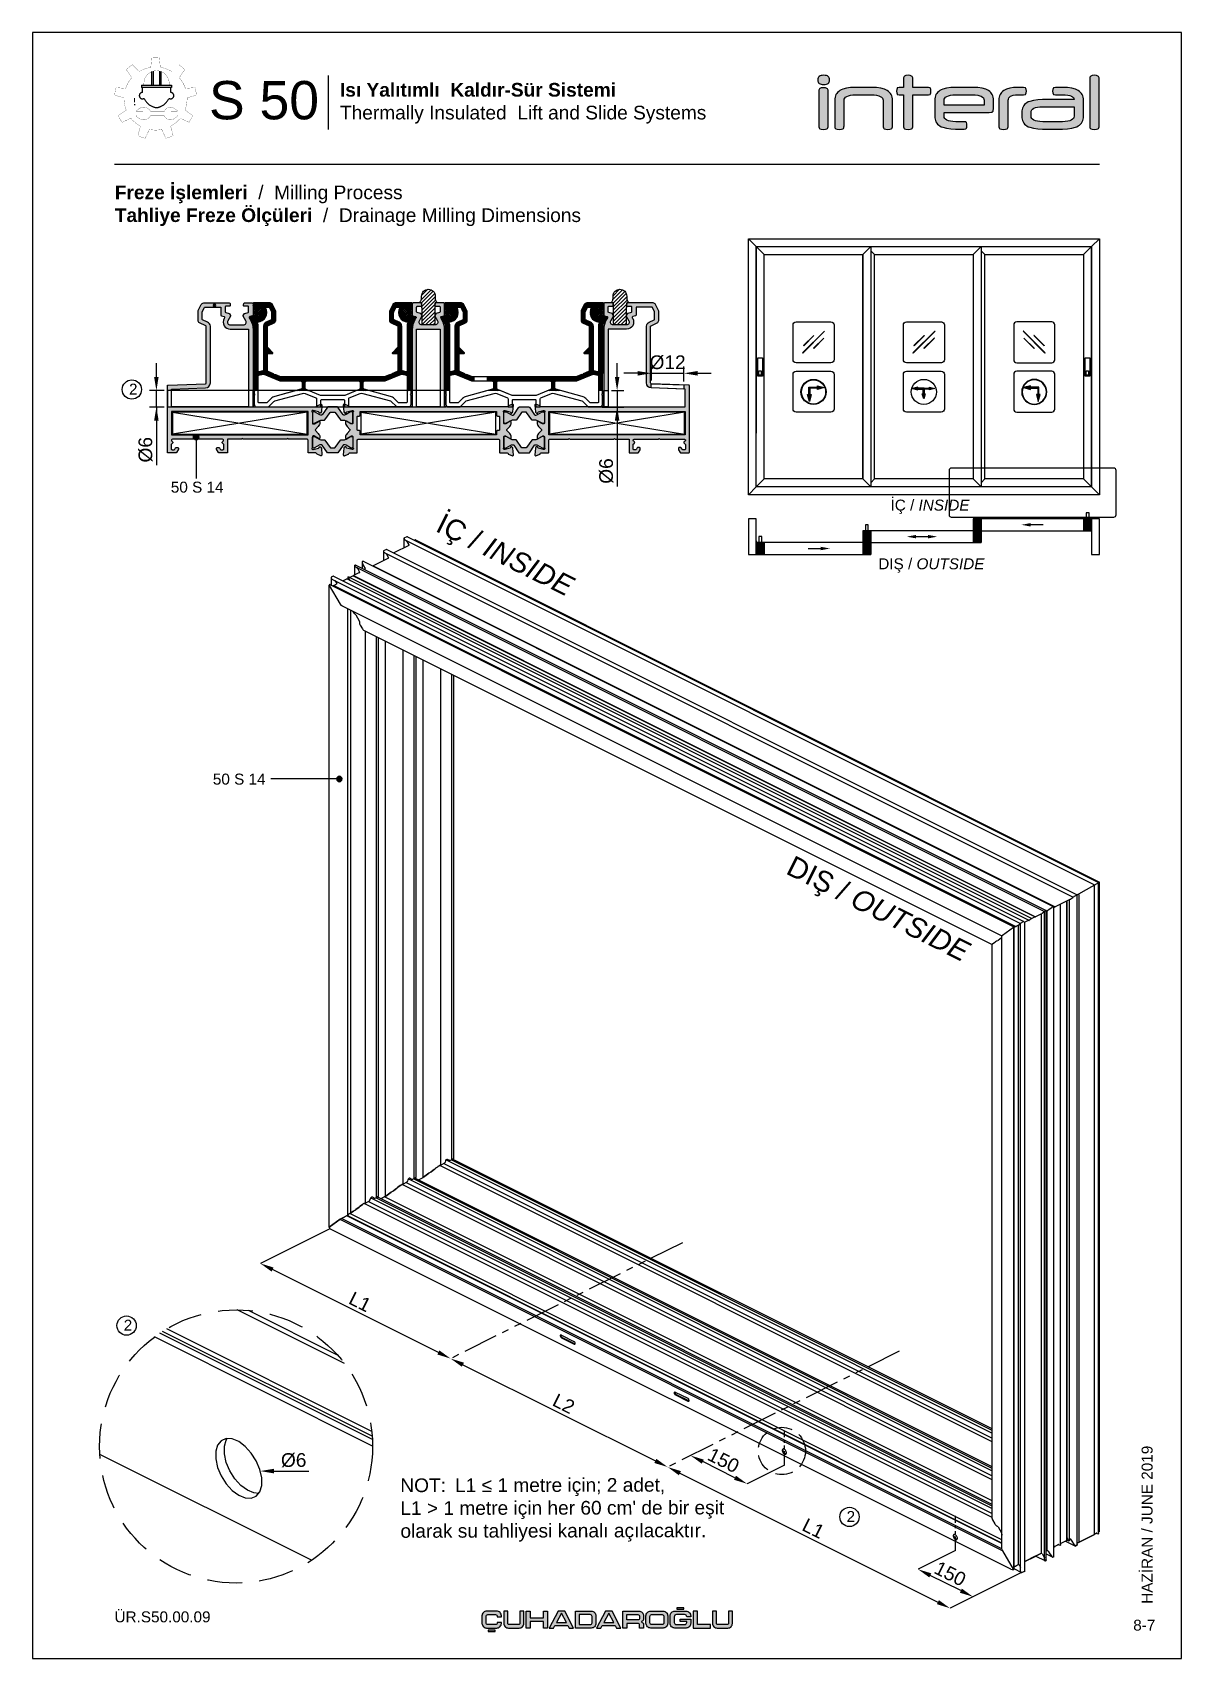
# Model space of a CAD drawing. Header units: millimetres. Extents: x 221 to 2771, y 196 to 840.
# Drawn here: x 1721.3 to 1931.3, y 542.6 to 839.6 of the extents above; entities that cross this region are included whole.
import ezdxf

# ---------------------------------------------------------------- set-up
doc = ezdxf.new("R2010")
doc.units = ezdxf.units.MM
doc.header["$PDMODE"] = 1
for name, pattern in [('CENTER', [50.8, 31.75, -6.35, 6.35, -6.35]), ('HIDDEN', [9.525, 6.35, -3.175]), ('PHANTOM', [12.7, 6.35, -1.27, 1.27, -1.27, 1.27, -1.27])]:
    doc.linetypes.add(name, pattern=pattern)
for name, color, linetype in [('1', 7, 'Continuous'), ('ANTET', 7, 'Continuous'), ('antet_k', 7, 'Continuous'), ('Layer1', 7, 'Continuous'), ('PROFIL', 7, 'Continuous'), ('yazı_numara_k', 21, 'Continuous')]:
    doc.layers.add(name, color=color, linetype=linetype)
doc.styles.get("Standard").update_dxf_attribs({"font": 'arial.ttf'})
doc.dimstyles.new('ISO-25', dxfattribs={"dimtxt": 2.5, "dimasz": 2.5, "dimexe": 1.25, "dimexo": 0.625, "dimtad": 1, "dimtxsty": 'Standard', "dimcen": 2.5, "dimadec": 0, "dimazin": 0, "dimtfac": 1, "dimtmove": 0, "dimatfit": 3, "dimfxl": 1, "dimarcsym": 0})
doc.dimstyles.new('ISO-25$0', dxfattribs={"dimtxt": 2.5, "dimasz": 2.5, "dimexe": 1.25, "dimexo": 0.625, "dimtad": 1, "dimdec": 1, "dimtxsty": 'Standard', "dimcen": 2.5, "dimadec": 0, "dimazin": 0, "dimtfac": 1, "dimtdec": 1, "dimtmove": 0, "dimatfit": 3, "dimfxl": 1, "dimarcsym": 0})

msp = doc.modelspace()

# ---------------------------------------------------------------- texts
at = {"color": 32, "char_height": 2, "width": 2.54224, "attachment_point": 1}
for insert in [(1738.932, 775.469), (1737.969, 604.491), (1870.085, 569.545)]:
    msp.add_mtext('{2}', dxfattribs=dict(at, insert=insert))
at = {"char_height": 2}
for s, insert, width, attachment_point in [('{İÇ / \\fArial|b0|i1|c0|p0;INSIDE}', (1878.111, 754.291), 66.32412, 1), ('{DIŞ / \\fArial|b0|i1|c0|p0;OUTSIDE}', (1875.876, 743.569), 67.44034, 1), ('{\\fArial Unicode MS|b0|i0|c0|p0;\\C7;8-7}', (1926.506, 549.705), 4.43689, 3)]:
    msp.add_mtext(s, dxfattribs=dict(at, insert=insert, width=width, attachment_point=attachment_point))
at = {"color": 21, "char_height": 3.75, "width": 72.11253, "attachment_point": 1, "rotation": 333.42519}
for s, insert in [('{İÇ / \\fArial|b0|i1|c0|p0;INSIDE}', (1796.421, 751.971)), ('{DIŞ / \\fArial|b0|i1|c0|p0;OUTSIDE}', (1860.459, 689.406))]:
    msp.add_mtext(s, dxfattribs=dict(at, insert=insert))
at = {"attachment_point": 1}
for s, insert, char_height, width, rotation in [('{\\fArial Unicode MS|b0|i0|c0|p34;{\\C7;HAZİRAN / JUNE 2019}}', (1924.003, 552.601), 2, 44.87301, 90), ("{NOT: ^IL1 ≤ 1 metre için; 2 adet,\\PL1 > 1 metre için her 60 cm' de bir eşit\\Polarak su tahliyesi kanalı açılacaktır.}", (1788.52, 575.496), 2.5, 68.91359, 0.1137)]:
    msp.add_mtext(s, dxfattribs=dict(at, insert=insert, char_height=char_height, width=width, rotation=rotation))
at = {"layer": 'yazı_numara_k', "color": 7, "insert": (1736.34, 811.67), "char_height": 2.5, "attachment_point": 1}
msp.add_mtext('{\\fArial Unicode MS|b1|i0|c162|p34;Freze İşlemleri  \\fArial Unicode MS|b0|i0|c162|p34;/  Milling Process\\P\\fArial Unicode MS|b1|i0|c162|p34;Tahliye Freze Ölçüleri  \\fArial Unicode MS|b0|i0|c162|p34;/  Drainage Milling Dimensions}', dxfattribs=at)
at = {"layer": 'yazı_numara_k', "color": 21, "char_height": 2}
for insert, attachment_point in [((1746.579, 755.547), 7), ((1763.891, 702.213), 9)]:
    msp.add_mtext('{\\fArial|b0|i0|c162|p34;50 S 14}', dxfattribs=dict(at, insert=insert, attachment_point=attachment_point))

# ---------------------------------------------------------------- blocks, each defined once
blk = doc.blocks.new('Rev.No.1A')
at = {"insert": (-570.02, 4668.22), "char_height": 2, "width": 54.4479, "attachment_point": 1}
blk.add_mtext('{\\C7;ÜR.S50.00.09}', dxfattribs=at)
blk = doc.blocks.new('S1.A')
at = {"color": 252}
blk.add_lwpolyline([(2269.17, -494.13), (2269.17, -791.13), (2479.17, -791.13), (2479.17, -494.13)], close=True, dxfattribs=at)
blk.add_blockref('Rev.No.1A', (2854.18, -5450.74))
blk = doc.blocks.new('Üretim katalogu sembol-1')
at = {"true_color": 0xfed100}
h = blk.add_hatch(color=40, dxfattribs=at)
h.dxf.hatch_style = 1
h.paths.add_polyline_path([(1565.7, 1465.6), (1566.8, 1465.6), (1566.8, 1470.1), (1565.7, 1470.1)])
h.paths.add_polyline_path([(1565.7, 1462.7), (1566.8, 1462.7), (1566.8, 1464), (1565.7, 1464)])
at = {"color": 0, "linetype": 'CENTER', "ltscale": 12}
for p, q in [((1583.7, 1483), (1583.7, 1496.8)), ((1585.3, 1483), (1585.3, 1497.3)), ((1591.7, 1483), (1591.7, 1497.3)), ((1593.3, 1483), (1593.3, 1496.8)), ((1573.2, 1483), (1603.8, 1483)), ((1573.2, 1483), (1573.2, 1480.6)), ((1603.8, 1480.6), (1573.2, 1480.6)), ((1603.8, 1483), (1603.8, 1480.6))]:
    blk.add_line(p, q, dxfattribs=at)
at = {"color": 0, "linetype": 'CENTER', "lineweight": -2, "ltscale": 12, "const_width": 0.2}
for points in [[(1563.9, 1503.8, 0.047521), (1557.8, 1498.7)], [(1582.7, 1501.1, 0.099576), (1570.8, 1496.8)], [(1591.4, 1510.9, 0.047521), (1583.5, 1510.9)], [(1604.1, 1496.8, 0.099576), (1592.3, 1501.1)], [(1617.1, 1498.7, 0.047521), (1611.1, 1503.8)], [(1563.4, 1490.6, 0.099576), (1557.1, 1479.7)], [(1617.8, 1479.7, 0.099576), (1611.5, 1490.6)], [(1547.4, 1480.6, 0.047521), (1546, 1472.8)], [(1555.5, 1470.3, 0.099576), (1557.7, 1457.8)], [(1617.3, 1457.8, 0.099576), (1619.5, 1470.3)], [(1628.9, 1472.8, 0.047521), (1627.6, 1480.6)], [(1549.6, 1452.2, 0.047521), (1553.6, 1445.4)], [(1621.4, 1445.4, 0.047521), (1625.3, 1452.2)], [(1562.5, 1449.5, 0.099576), (1572.1, 1441.4)], [(1581.2, 1438.1, 0.099576), (1593.8, 1438.1)], [(1602.8, 1441.4, 0.099576), (1612.5, 1449.5)], [(1569.6, 1431.9, 0.047521), (1577, 1429.2)], [(1597.9, 1429.2, 0.047521), (1605.3, 1431.9)]]:
    blk.add_lwpolyline(points, format="xyb", dxfattribs=at)
for points in [[(1570.8, 1496.8), (1563.9, 1503.8)], [(1582.7, 1501.1), (1583.5, 1510.9)], [(1592.3, 1501.1), (1591.4, 1510.9)], [(1604.1, 1496.8), (1611.1, 1503.8)], [(1563.4, 1490.6), (1557.8, 1498.7)], [(1611.5, 1490.6), (1617.1, 1498.7)], [(1555.5, 1470.3), (1546, 1472.8)], [(1557.1, 1479.7), (1547.4, 1480.6)], [(1617.8, 1479.7), (1627.6, 1480.6)], [(1619.5, 1470.3), (1628.9, 1472.8)], [(1557.7, 1457.8), (1549.6, 1452.2)], [(1617.3, 1457.8), (1625.3, 1452.2)], [(1562.5, 1449.5), (1553.6, 1445.4)], [(1572.1, 1441.4), (1569.6, 1431.9)], [(1581.2, 1438.1), (1577, 1429.2)], [(1593.8, 1438.1), (1597.9, 1429.2)], [(1602.8, 1441.4), (1605.3, 1431.9)], [(1612.5, 1449.5), (1621.4, 1445.4)]]:
    blk.add_lwpolyline(points, dxfattribs=at)
at = {"color": 0, "linetype": 'CENTER', "ltscale": 12, "const_width": 0.2}
for points in [[(1588.5, 1497.7, 0.408893), (1575.7, 1485.1, -0.281899), (1574.2, 1483)], [(1588.5, 1497.7, -0.408893), (1601.3, 1485.1, 0.281899), (1602.8, 1483)]]:
    blk.add_lwpolyline(points, format="xyb", dxfattribs=at)
at = {"color": 40, "true_color": 0xfed100, "const_width": 0.2}
blk.add_lwpolyline([(1565.7, 1464), (1566.8, 1464), (1566.8, 1462.7), (1565.7, 1462.7)], close=True, dxfattribs=at)
at = {"color": 0, "linetype": 'CENTER', "ltscale": 12, "const_width": 0.2}
blk.add_lwpolyline([(1574.7, 1456), (1568.7, 1456, -0.414214), (1568.1, 1456.7), (1568.1, 1456.9, -0.248554), (1568.3, 1457.4), (1570.8, 1459.1, -0.475864), (1582.2, 1456.6), (1596.5, 1456.6, -0.519094), (1606.9, 1459.1), (1609.4, 1457.4, -0.248554), (1609.7, 1456.9), (1609.7, 1456.7, -0.414214), (1609, 1456), (1603.1, 1456), (1603.1, 1452.5), (1609, 1452.5, -0.414214), (1609.7, 1451.9), (1609.7, 1451.7, -0.248554), (1609.4, 1451.1), (1606.9, 1449.5, -0.519094), (1596.5, 1451.9), (1582.2, 1451.9, -0.475864), (1570.8, 1449.5), (1568.3, 1451.1, -0.248554), (1568.1, 1451.7), (1568.1, 1451.9, -0.414214), (1568.7, 1452.5), (1574.7, 1452.5)], format="xyb", close=True, dxfattribs=at)
at = {"color": 0, "linetype": 'CENTER', "ltscale": 12}
for centre, radius, start, end in [((1574.2, 1472.4), 3.2, 91.7372, 301.3307), ((1592, 1477.7), 18.1, 170.7928, 186.6972), ((1592, 1477.7), 18.1, 206.3707, 245.0967), ((1584.9, 1477.7), 18.1, 294.9033, 333.6293), ((1602.8, 1472.4), 3.2, 238.6693, 88.2628), ((1584.9, 1477.7), 18.1, 353.3028, 9.2072), ((1588.5, 1470), 9.6, 245.0967, 294.9033)]:
    blk.add_arc(centre, radius, start, end, dxfattribs=at)
blk = doc.blocks.new('İnteral Logo - 2D')
at = {"layer": 'PROFIL', "ltscale": 10}
h = blk.add_hatch(color=7, dxfattribs=at)
h.paths.add_polyline_path([(2732.47, 1117.8), (2732.47, 1124.16), (2732.45, 1124.34), (2732.41, 1124.48), (2732.35, 1124.6), (2732.25, 1124.67), (2731.98, 1124.76), (2731.61, 1124.79), (2731.23, 1124.76), (2730.97, 1124.67), (2730.87, 1124.6), (2730.81, 1124.48), (2730.77, 1124.34), (2730.76, 1124.16), (2730.76, 1117.8), (2730.77, 1117.62), (2730.81, 1117.48), (2730.87, 1117.36), (2730.97, 1117.29), (2731.23, 1117.2), (2731.61, 1117.17), (2731.98, 1117.2), (2732.25, 1117.29), (2732.35, 1117.36), (2732.41, 1117.48), (2732.45, 1117.62)])
h.paths.add_polyline_path([(2732.72, 1126.21), (2732.71, 1126.41), (2732.66, 1126.58), (2732.58, 1126.73), (2732.47, 1126.84), (2732.33, 1126.93), (2732.15, 1127), (2731.92, 1127.03), (2731.66, 1127.05), (2731.4, 1127.03), (2731.17, 1127), (2730.99, 1126.93), (2730.84, 1126.84), (2730.73, 1126.73), (2730.66, 1126.58), (2730.61, 1126.41), (2730.59, 1126.21), (2730.61, 1126.01), (2730.66, 1125.84), (2730.73, 1125.69), (2730.84, 1125.58), (2730.99, 1125.49), (2731.17, 1125.42), (2731.4, 1125.39), (2731.66, 1125.37), (2731.92, 1125.39), (2732.15, 1125.42), (2732.33, 1125.49), (2732.47, 1125.58), (2732.58, 1125.69), (2732.66, 1125.84), (2732.71, 1126.01)])
for points in [[(2751.25, 1123.85), (2751.27, 1124.15), (2751.25, 1124.44), (2751.18, 1124.66), (2751.13, 1124.74), (2751.04, 1124.79), (2750.79, 1124.84), (2747.94, 1124.84), (2747.94, 1126.41), (2747.93, 1126.59), (2747.89, 1126.74), (2747.82, 1126.85), (2747.73, 1126.92), (2747.46, 1127.02), (2747.08, 1127.05), (2746.7, 1127.02), (2746.44, 1126.92), (2746.35, 1126.85), (2746.28, 1126.74), (2746.24, 1126.59), (2746.23, 1126.41), (2746.23, 1124.84), (2745.46, 1124.84), (2745.21, 1124.79), (2745.12, 1124.74), (2745.06, 1124.66), (2745, 1124.44), (2744.98, 1124.15), (2745, 1123.85), (2745.06, 1123.64), (2745.12, 1123.57), (2745.21, 1123.52), (2745.46, 1123.47), (2746.23, 1123.47), (2746.23, 1117.8), (2746.24, 1117.62), (2746.28, 1117.48), (2746.35, 1117.36), (2746.44, 1117.29), (2746.7, 1117.2), (2747.08, 1117.17), (2747.46, 1117.2), (2747.73, 1117.29), (2747.82, 1117.36), (2747.89, 1117.48), (2747.93, 1117.62), (2747.94, 1117.8), (2747.94, 1123.47), (2750.79, 1123.47), (2751.04, 1123.52), (2751.13, 1123.57), (2751.18, 1123.64)], [(2743.86, 1123.73), (2743.7, 1123.92), (2743.51, 1124.09), (2743.28, 1124.25), (2743.03, 1124.39), (2742.75, 1124.51), (2742.09, 1124.69), (2741.32, 1124.8), (2740.42, 1124.84), (2737.48, 1124.84), (2736.59, 1124.8), (2735.81, 1124.69), (2735.16, 1124.51), (2734.87, 1124.39), (2734.62, 1124.25), (2734.4, 1124.09), (2734.2, 1123.92), (2734.04, 1123.73), (2733.91, 1123.52), (2733.8, 1123.29), (2733.73, 1123.04), (2733.68, 1122.77), (2733.67, 1122.49), (2733.67, 1117.8), (2733.68, 1117.62), (2733.72, 1117.48), (2733.79, 1117.36), (2733.88, 1117.29), (2734.14, 1117.2), (2734.52, 1117.17), (2734.89, 1117.2), (2735.16, 1117.29), (2735.26, 1117.36), (2735.33, 1117.48), (2735.37, 1117.62), (2735.38, 1117.8), (2735.38, 1122.49), (2735.41, 1122.69), (2735.51, 1122.87), (2735.67, 1123.04), (2735.89, 1123.19), (2736.19, 1123.31), (2736.56, 1123.4), (2737.01, 1123.46), (2737.54, 1123.47), (2740.37, 1123.47), (2740.89, 1123.46), (2741.34, 1123.4), (2741.72, 1123.31), (2742.01, 1123.19), (2742.24, 1123.04), (2742.4, 1122.87), (2742.49, 1122.69), (2742.52, 1122.49), (2742.52, 1117.8), (2742.54, 1117.62), (2742.58, 1117.48), (2742.64, 1117.36), (2742.73, 1117.29), (2743, 1117.2), (2743.37, 1117.17), (2743.75, 1117.2), (2744.02, 1117.29), (2744.11, 1117.36), (2744.18, 1117.48), (2744.22, 1117.62), (2744.24, 1117.8), (2744.24, 1122.49), (2744.22, 1122.77), (2744.18, 1123.04), (2744.1, 1123.29), (2744, 1123.52)], [(2768.68, 1123.85), (2768.7, 1124.15), (2768.68, 1124.44), (2768.61, 1124.66), (2768.55, 1124.74), (2768.47, 1124.79), (2768.21, 1124.84), (2767.16, 1124.84), (2766.36, 1124.8), (2765.67, 1124.69), (2765.07, 1124.51), (2764.81, 1124.39), (2764.57, 1124.26), (2764.36, 1124.1), (2764.18, 1123.93), (2764.02, 1123.74), (2763.9, 1123.53), (2763.8, 1123.3), (2763.73, 1123.05), (2763.69, 1122.79), (2763.67, 1122.5), (2763.67, 1117.8), (2763.69, 1117.62), (2763.72, 1117.48), (2763.79, 1117.36), (2763.88, 1117.29), (2764.15, 1117.2), (2764.52, 1117.17), (2764.9, 1117.2), (2765.17, 1117.29), (2765.26, 1117.36), (2765.33, 1117.48), (2765.37, 1117.62), (2765.38, 1117.8), (2765.38, 1122.5), (2765.41, 1122.72), (2765.48, 1122.91), (2765.6, 1123.08), (2765.78, 1123.22), (2766.01, 1123.33), (2766.32, 1123.41), (2766.7, 1123.46), (2767.16, 1123.47), (2768.21, 1123.47), (2768.47, 1123.52), (2768.55, 1123.57), (2768.61, 1123.64)]]:
    blk.add_hatch(color=7, dxfattribs=at).paths.add_polyline_path(points)
at = {"layer": 'PROFIL', "ltscale": 10, "true_color": 0xfed100}
blk.add_hatch(color=40, dxfattribs=at).paths.add_polyline_path([(2781.99, 1117.8), (2781.99, 1126.41), (2781.98, 1126.59), (2781.94, 1126.74), (2781.87, 1126.85), (2781.78, 1126.92), (2781.51, 1127.02), (2781.13, 1127.05), (2780.75, 1127.02), (2780.49, 1126.92), (2780.4, 1126.85), (2780.33, 1126.74), (2780.29, 1126.59), (2780.28, 1126.41), (2780.28, 1117.8), (2780.29, 1117.62), (2780.33, 1117.48), (2780.4, 1117.36), (2780.49, 1117.29), (2780.75, 1117.2), (2781.13, 1117.17), (2781.51, 1117.2), (2781.78, 1117.29), (2781.87, 1117.36), (2781.94, 1117.48), (2781.98, 1117.62)])
at = {"layer": 'PROFIL', "ltscale": 10}
h = blk.add_hatch(color=7, dxfattribs=at)
h.paths.add_polyline_path([(2762, 1124.1), (2761.79, 1124.26), (2761.55, 1124.39), (2761.27, 1124.51), (2760.61, 1124.69), (2759.81, 1124.8), (2758.87, 1124.84), (2755.76, 1124.84), (2754.87, 1124.8), (2754.09, 1124.69), (2753.44, 1124.51), (2753.15, 1124.39), (2752.9, 1124.25), (2752.68, 1124.09), (2752.48, 1123.92), (2752.32, 1123.73), (2752.18, 1123.52), (2752.08, 1123.29), (2752.01, 1123.04), (2751.96, 1122.77), (2751.95, 1122.49), (2751.95, 1119.56), (2751.96, 1119.28), (2752.01, 1119.02), (2752.08, 1118.77), (2752.18, 1118.54), (2752.32, 1118.33), (2752.48, 1118.14), (2752.68, 1117.96), (2752.9, 1117.81), (2753.15, 1117.67), (2753.44, 1117.55), (2754.09, 1117.37), (2754.87, 1117.26), (2755.76, 1117.22), (2757.36, 1117.22), (2757.62, 1117.26), (2757.7, 1117.32), (2757.76, 1117.39), (2757.83, 1117.61), (2757.85, 1117.91), (2757.83, 1118.2), (2757.76, 1118.41), (2757.7, 1118.49), (2757.62, 1118.54), (2757.36, 1118.58), (2755.81, 1118.58), (2755.29, 1118.6), (2754.84, 1118.65), (2754.46, 1118.74), (2754.17, 1118.87), (2753.95, 1119.02), (2753.79, 1119.19), (2753.69, 1119.37), (2753.66, 1119.56), (2753.66, 1120.25), (2761.88, 1120.25), (2762.3, 1120.29), (2762.44, 1120.34), (2762.54, 1120.4), (2762.61, 1120.49), (2762.65, 1120.61), (2762.69, 1120.94), (2762.69, 1122.49), (2762.67, 1122.78), (2762.63, 1123.04), (2762.56, 1123.29), (2762.46, 1123.52), (2762.34, 1123.74), (2762.18, 1123.93)])
h.paths.add_polyline_path([(2753.66, 1121.59), (2753.66, 1122.49), (2753.69, 1122.69), (2753.79, 1122.87), (2753.95, 1123.04), (2754.17, 1123.19), (2754.46, 1123.31), (2754.84, 1123.4), (2755.29, 1123.46), (2755.81, 1123.47), (2758.82, 1123.47), (2759.35, 1123.46), (2759.81, 1123.41), (2760.18, 1123.33), (2760.47, 1123.22), (2760.69, 1123.08), (2760.85, 1122.91), (2760.95, 1122.71), (2760.98, 1122.49), (2760.98, 1121.59)], flags=16)
at = {"layer": 'PROFIL', "ltscale": 10, "true_color": 0xfed100}
h = blk.add_hatch(color=40, dxfattribs=at)
h.paths.add_polyline_path([(2779.15, 1119.56), (2779.15, 1122.49), (2779.13, 1122.77), (2779.09, 1123.04), (2779.01, 1123.29), (2778.91, 1123.52), (2778.78, 1123.73), (2778.61, 1123.92), (2778.42, 1124.09), (2778.19, 1124.25), (2777.94, 1124.39), (2777.66, 1124.51), (2777, 1124.69), (2776.23, 1124.8), (2775.33, 1124.84), (2774.01, 1124.84), (2773.76, 1124.79), (2773.67, 1124.74), (2773.61, 1124.67), (2773.54, 1124.45), (2773.51, 1124.15), (2773.54, 1123.85), (2773.61, 1123.64), (2773.67, 1123.57), (2773.76, 1123.52), (2774.01, 1123.47), (2775.28, 1123.47), (2775.81, 1123.46), (2776.27, 1123.42), (2776.64, 1123.35), (2776.93, 1123.25), (2777.15, 1123.13), (2777.31, 1122.99), (2777.4, 1122.82), (2777.44, 1122.64), (2777.44, 1122.62), (2771.67, 1122.62), (2770.77, 1122.59), (2770, 1122.48), (2769.34, 1122.29), (2769.06, 1122.18), (2768.81, 1122.04), (2768.58, 1121.88), (2768.39, 1121.71), (2768.22, 1121.52), (2768.09, 1121.31), (2767.99, 1121.08), (2767.91, 1120.83), (2767.87, 1120.56), (2767.85, 1120.28), (2767.85, 1119.56), (2767.87, 1119.28), (2767.91, 1119.02), (2767.99, 1118.77), (2768.09, 1118.54), (2768.22, 1118.33), (2768.39, 1118.14), (2768.58, 1117.96), (2768.81, 1117.81), (2769.06, 1117.67), (2769.34, 1117.55), (2770, 1117.37), (2770.77, 1117.26), (2771.67, 1117.22), (2775.33, 1117.22), (2776.23, 1117.26), (2777, 1117.37), (2777.66, 1117.55), (2777.94, 1117.67), (2778.19, 1117.81), (2778.42, 1117.96), (2778.61, 1118.14), (2778.78, 1118.33), (2778.91, 1118.54), (2779.01, 1118.77), (2779.09, 1119.02), (2779.13, 1119.28)])
h.paths.add_polyline_path([(2769.56, 1119.56), (2769.56, 1120.33), (2769.6, 1120.53), (2769.69, 1120.72), (2769.85, 1120.88), (2770.08, 1121.03), (2770.37, 1121.16), (2770.74, 1121.25), (2771.19, 1121.3), (2771.72, 1121.32), (2777.44, 1121.32), (2777.44, 1119.56), (2777.4, 1119.37), (2777.31, 1119.19), (2777.15, 1119.02), (2776.92, 1118.87), (2776.63, 1118.74), (2776.26, 1118.65), (2775.81, 1118.6), (2775.28, 1118.58), (2771.72, 1118.58), (2771.19, 1118.6), (2770.74, 1118.65), (2770.37, 1118.74), (2770.08, 1118.87), (2769.85, 1119.02), (2769.69, 1119.19), (2769.6, 1119.37)], flags=16)
at = {"layer": 'PROFIL', "color": 7, "ltscale": 10}
for points in [[(2732.72, 1126.21), (2732.71, 1126.41), (2732.66, 1126.58), (2732.58, 1126.73), (2732.47, 1126.84), (2732.33, 1126.93), (2732.15, 1127), (2731.92, 1127.03), (2731.66, 1127.05), (2731.4, 1127.03), (2731.17, 1127), (2730.99, 1126.93), (2730.84, 1126.84), (2730.73, 1126.73), (2730.66, 1126.58), (2730.61, 1126.41), (2730.59, 1126.21), (2730.61, 1126.01), (2730.66, 1125.84), (2730.73, 1125.69), (2730.84, 1125.58), (2730.99, 1125.49), (2731.17, 1125.42), (2731.4, 1125.39), (2731.66, 1125.37), (2731.92, 1125.39), (2732.15, 1125.42), (2732.33, 1125.49), (2732.47, 1125.58), (2732.58, 1125.69), (2732.66, 1125.84), (2732.71, 1126.01)], [(2751.25, 1123.85), (2751.27, 1124.15), (2751.25, 1124.44), (2751.18, 1124.66), (2751.13, 1124.74), (2751.04, 1124.79), (2750.79, 1124.84), (2747.94, 1124.84), (2747.94, 1126.41), (2747.93, 1126.59), (2747.89, 1126.74), (2747.82, 1126.85), (2747.73, 1126.92), (2747.46, 1127.02), (2747.08, 1127.05), (2746.7, 1127.02), (2746.44, 1126.92), (2746.35, 1126.85), (2746.28, 1126.74), (2746.24, 1126.59), (2746.23, 1126.41), (2746.23, 1124.84), (2745.46, 1124.84), (2745.21, 1124.79), (2745.12, 1124.74), (2745.06, 1124.66), (2745, 1124.44), (2744.98, 1124.15), (2745, 1123.85), (2745.06, 1123.64), (2745.12, 1123.57), (2745.21, 1123.52), (2745.46, 1123.47), (2746.23, 1123.47), (2746.23, 1117.8), (2746.24, 1117.62), (2746.28, 1117.48), (2746.35, 1117.36), (2746.44, 1117.29), (2746.7, 1117.2), (2747.08, 1117.17), (2747.46, 1117.2), (2747.73, 1117.29), (2747.82, 1117.36), (2747.89, 1117.48), (2747.93, 1117.62), (2747.94, 1117.8), (2747.94, 1123.47), (2750.79, 1123.47), (2751.04, 1123.52), (2751.13, 1123.57), (2751.18, 1123.64)], [(2732.47, 1117.8), (2732.47, 1124.16), (2732.45, 1124.34), (2732.41, 1124.48), (2732.35, 1124.6), (2732.25, 1124.67), (2731.98, 1124.76), (2731.61, 1124.79), (2731.23, 1124.76), (2730.97, 1124.67), (2730.87, 1124.6), (2730.81, 1124.48), (2730.77, 1124.34), (2730.76, 1124.16), (2730.76, 1117.8), (2730.77, 1117.62), (2730.81, 1117.48), (2730.87, 1117.36), (2730.97, 1117.29), (2731.23, 1117.2), (2731.61, 1117.17), (2731.98, 1117.2), (2732.25, 1117.29), (2732.35, 1117.36), (2732.41, 1117.48), (2732.45, 1117.62)], [(2743.86, 1123.73), (2743.7, 1123.92), (2743.51, 1124.09), (2743.28, 1124.25), (2743.03, 1124.39), (2742.75, 1124.51), (2742.09, 1124.69), (2741.32, 1124.8), (2740.42, 1124.84), (2737.48, 1124.84), (2736.59, 1124.8), (2735.81, 1124.69), (2735.16, 1124.51), (2734.87, 1124.39), (2734.62, 1124.25), (2734.4, 1124.09), (2734.2, 1123.92), (2734.04, 1123.73), (2733.91, 1123.52), (2733.8, 1123.29), (2733.73, 1123.04), (2733.68, 1122.77), (2733.67, 1122.49), (2733.67, 1117.8), (2733.68, 1117.62), (2733.72, 1117.48), (2733.79, 1117.36), (2733.88, 1117.29), (2734.14, 1117.2), (2734.52, 1117.17), (2734.89, 1117.2), (2735.16, 1117.29), (2735.26, 1117.36), (2735.33, 1117.48), (2735.37, 1117.62), (2735.38, 1117.8), (2735.38, 1122.49), (2735.41, 1122.69), (2735.51, 1122.87), (2735.67, 1123.04), (2735.89, 1123.19), (2736.19, 1123.31), (2736.56, 1123.4), (2737.01, 1123.46), (2737.54, 1123.47), (2740.37, 1123.47), (2740.89, 1123.46), (2741.34, 1123.4), (2741.72, 1123.31), (2742.01, 1123.19), (2742.24, 1123.04), (2742.4, 1122.87), (2742.49, 1122.69), (2742.52, 1122.49), (2742.52, 1117.8), (2742.54, 1117.62), (2742.58, 1117.48), (2742.64, 1117.36), (2742.73, 1117.29), (2743, 1117.2), (2743.37, 1117.17), (2743.75, 1117.2), (2744.02, 1117.29), (2744.11, 1117.36), (2744.18, 1117.48), (2744.22, 1117.62), (2744.24, 1117.8), (2744.24, 1122.49), (2744.22, 1122.77), (2744.18, 1123.04), (2744.1, 1123.29), (2744, 1123.52)], [(2762, 1124.1), (2761.79, 1124.26), (2761.55, 1124.39), (2761.27, 1124.51), (2760.61, 1124.69), (2759.81, 1124.8), (2758.87, 1124.84), (2755.76, 1124.84), (2754.87, 1124.8), (2754.09, 1124.69), (2753.44, 1124.51), (2753.15, 1124.39), (2752.9, 1124.25), (2752.68, 1124.09), (2752.48, 1123.92), (2752.32, 1123.73), (2752.18, 1123.52), (2752.08, 1123.29), (2752.01, 1123.04), (2751.96, 1122.77), (2751.95, 1122.49), (2751.95, 1119.56), (2751.96, 1119.28), (2752.01, 1119.02), (2752.08, 1118.77), (2752.18, 1118.54), (2752.32, 1118.33), (2752.48, 1118.14), (2752.68, 1117.96), (2752.9, 1117.81), (2753.15, 1117.67), (2753.44, 1117.55), (2754.09, 1117.37), (2754.87, 1117.26), (2755.76, 1117.22), (2757.36, 1117.22), (2757.62, 1117.26), (2757.7, 1117.32), (2757.76, 1117.39), (2757.83, 1117.61), (2757.85, 1117.91), (2757.83, 1118.2), (2757.76, 1118.41), (2757.7, 1118.49), (2757.62, 1118.54), (2757.36, 1118.58), (2755.81, 1118.58), (2755.29, 1118.6), (2754.84, 1118.65), (2754.46, 1118.74), (2754.17, 1118.87), (2753.95, 1119.02), (2753.79, 1119.19), (2753.69, 1119.37), (2753.66, 1119.56), (2753.66, 1120.25), (2761.88, 1120.25), (2762.3, 1120.29), (2762.44, 1120.34), (2762.54, 1120.4), (2762.61, 1120.49), (2762.65, 1120.61), (2762.69, 1120.94), (2762.69, 1122.49), (2762.67, 1122.78), (2762.63, 1123.04), (2762.56, 1123.29), (2762.46, 1123.52), (2762.34, 1123.74), (2762.18, 1123.93)], [(2753.66, 1121.59), (2753.66, 1122.49), (2753.69, 1122.69), (2753.79, 1122.87), (2753.95, 1123.04), (2754.17, 1123.19), (2754.46, 1123.31), (2754.84, 1123.4), (2755.29, 1123.46), (2755.81, 1123.47), (2758.82, 1123.47), (2759.35, 1123.46), (2759.81, 1123.41), (2760.18, 1123.33), (2760.47, 1123.22), (2760.69, 1123.08), (2760.85, 1122.91), (2760.95, 1122.71), (2760.98, 1122.49), (2760.98, 1121.59)], [(2768.68, 1123.85), (2768.7, 1124.15), (2768.68, 1124.44), (2768.61, 1124.66), (2768.55, 1124.74), (2768.47, 1124.79), (2768.21, 1124.84), (2767.16, 1124.84), (2766.36, 1124.8), (2765.67, 1124.69), (2765.07, 1124.51), (2764.81, 1124.39), (2764.57, 1124.26), (2764.36, 1124.1), (2764.18, 1123.93), (2764.02, 1123.74), (2763.9, 1123.53), (2763.8, 1123.3), (2763.73, 1123.05), (2763.69, 1122.79), (2763.67, 1122.5), (2763.67, 1117.8), (2763.69, 1117.62), (2763.72, 1117.48), (2763.79, 1117.36), (2763.88, 1117.29), (2764.15, 1117.2), (2764.52, 1117.17), (2764.9, 1117.2), (2765.17, 1117.29), (2765.26, 1117.36), (2765.33, 1117.48), (2765.37, 1117.62), (2765.38, 1117.8), (2765.38, 1122.5), (2765.41, 1122.72), (2765.48, 1122.91), (2765.6, 1123.08), (2765.78, 1123.22), (2766.01, 1123.33), (2766.32, 1123.41), (2766.7, 1123.46), (2767.16, 1123.47), (2768.21, 1123.47), (2768.47, 1123.52), (2768.55, 1123.57), (2768.61, 1123.64)]]:
    blk.add_lwpolyline(points, close=True, dxfattribs=at)
at = {"layer": 'PROFIL', "color": 40, "ltscale": 10, "true_color": 0xfed100}
for points in [[(2781.99, 1117.8), (2781.99, 1126.41), (2781.98, 1126.59), (2781.94, 1126.74), (2781.87, 1126.85), (2781.78, 1126.92), (2781.51, 1127.02), (2781.13, 1127.05), (2780.75, 1127.02), (2780.49, 1126.92), (2780.4, 1126.85), (2780.33, 1126.74), (2780.29, 1126.59), (2780.28, 1126.41), (2780.28, 1117.8), (2780.29, 1117.62), (2780.33, 1117.48), (2780.4, 1117.36), (2780.49, 1117.29), (2780.75, 1117.2), (2781.13, 1117.17), (2781.51, 1117.2), (2781.78, 1117.29), (2781.87, 1117.36), (2781.94, 1117.48), (2781.98, 1117.62)], [(2779.15, 1119.56), (2779.15, 1122.49), (2779.13, 1122.77), (2779.09, 1123.04), (2779.01, 1123.29), (2778.91, 1123.52), (2778.78, 1123.73), (2778.61, 1123.92), (2778.42, 1124.09), (2778.19, 1124.25), (2777.94, 1124.39), (2777.66, 1124.51), (2777, 1124.69), (2776.23, 1124.8), (2775.33, 1124.84), (2774.01, 1124.84), (2773.76, 1124.79), (2773.67, 1124.74), (2773.61, 1124.67), (2773.54, 1124.45), (2773.51, 1124.15), (2773.54, 1123.85), (2773.61, 1123.64), (2773.67, 1123.57), (2773.76, 1123.52), (2774.01, 1123.47), (2775.28, 1123.47), (2775.81, 1123.46), (2776.27, 1123.42), (2776.64, 1123.35), (2776.93, 1123.25), (2777.15, 1123.13), (2777.31, 1122.99), (2777.4, 1122.82), (2777.44, 1122.64), (2777.44, 1122.62), (2771.67, 1122.62), (2770.77, 1122.59), (2770, 1122.48), (2769.34, 1122.29), (2769.06, 1122.18), (2768.81, 1122.04), (2768.58, 1121.88), (2768.39, 1121.71), (2768.22, 1121.52), (2768.09, 1121.31), (2767.99, 1121.08), (2767.91, 1120.83), (2767.87, 1120.56), (2767.85, 1120.28), (2767.85, 1119.56), (2767.87, 1119.28), (2767.91, 1119.02), (2767.99, 1118.77), (2768.09, 1118.54), (2768.22, 1118.33), (2768.39, 1118.14), (2768.58, 1117.96), (2768.81, 1117.81), (2769.06, 1117.67), (2769.34, 1117.55), (2770, 1117.37), (2770.77, 1117.26), (2771.67, 1117.22), (2775.33, 1117.22), (2776.23, 1117.26), (2777, 1117.37), (2777.66, 1117.55), (2777.94, 1117.67), (2778.19, 1117.81), (2778.42, 1117.96), (2778.61, 1118.14), (2778.78, 1118.33), (2778.91, 1118.54), (2779.01, 1118.77), (2779.09, 1119.02), (2779.13, 1119.28)], [(2769.56, 1119.56), (2769.56, 1120.33), (2769.6, 1120.53), (2769.69, 1120.72), (2769.85, 1120.88), (2770.08, 1121.03), (2770.37, 1121.16), (2770.74, 1121.25), (2771.19, 1121.3), (2771.72, 1121.32), (2777.44, 1121.32), (2777.44, 1119.56), (2777.4, 1119.37), (2777.31, 1119.19), (2777.15, 1119.02), (2776.92, 1118.87), (2776.63, 1118.74), (2776.26, 1118.65), (2775.81, 1118.6), (2775.28, 1118.58), (2771.72, 1118.58), (2771.19, 1118.6), (2770.74, 1118.65), (2770.37, 1118.74), (2770.08, 1118.87), (2769.85, 1119.02), (2769.69, 1119.19), (2769.6, 1119.37)]]:
    blk.add_lwpolyline(points, close=True, dxfattribs=at)
blk = doc.blocks.new('S.1.B')
blk.add_line((922.44, 1850.82), (922.44, 1840.95))
at = {"color": 7}
blk.add_line((1063.42, 1834.52), (883.42, 1834.52), dxfattribs=at)
at = {"color": 0, "linetype": 'CENTER', "ltscale": 12, "xscale": 0.18014578362, "yscale": 0.18014578362, "zscale": 0.18014578362}
blk.add_blockref('Üretim katalogu sembol-1', (604.93, 1581.87), dxfattribs=at)
at = {"layer": 'yazı_numara_k', "color": 140}
blk.add_blockref('İnteral Logo - 2D', (-1718.64, 723.78), dxfattribs=at)
at = {"width": 80.5608, "attachment_point": 1}
for s, insert, char_height in [('\\pi23.685;{\\fArial Unicode MS|b0|i0|c162|p34;S 50}', (876.99, 1849.79), 7), ('\\pi8.4591;{\\fArial Unicode MS|b1|i0|c162|p34;Isı Yalıtımlı  Kaldır-Sür Sistemi\\fArial Unicode MS|b0|i0|c162|p34;\\PThermally Insulated  Lift and Slide Systems}', (916.15, 1849.44), 2.5)]:
    blk.add_mtext(s, dxfattribs=dict(at, insert=insert, char_height=char_height))
blk = doc.blocks.new('ÇUHADAROĞLU')
at = {"layer": 'ANTET'}
h = blk.add_hatch(color=7, dxfattribs=at)
h.paths.add_polyline_path([(159.1, 19.64, -0.414214), (159.42, 19.96), (160.84, 19.96, -0.414214), (161.16, 19.64), (161.16, 19.54), (161.9, 19.54), (161.9, 19.73, 0.414214), (161.05, 20.59), (159.21, 20.59, 0.414214), (158.36, 19.73), (158.36, 18.36, 0.414214), (159.21, 17.51), (161.05, 17.51, 0.414214), (161.9, 18.36), (161.9, 18.55), (161.16, 18.55), (161.16, 18.46, -0.414214), (160.84, 18.13), (159.42, 18.13, -0.414214), (159.1, 18.46)])
h.paths.add_polyline_path([(159.48, 17.12), (159.48, 16.9), (160.78, 16.9), (160.78, 17.12)])
h.paths.add_polyline_path([(165.15, 17.51, 0.414214), (166, 18.36), (166, 20.59), (165.29, 20.59), (165.29, 18.39, -0.414214), (165.03, 18.13), (163.32, 18.13, -0.414214), (163.06, 18.39), (163.06, 20.59), (162.35, 20.59), (162.35, 18.36, 0.414214), (163.2, 17.51)])
h.paths.add_polyline_path([(167.19, 18.73), (169.58, 18.73), (169.58, 17.51), (170.32, 17.51), (170.32, 20.59), (169.58, 20.59), (169.58, 19.36), (167.19, 19.36), (167.19, 20.59), (166.45, 20.59), (166.45, 17.51), (167.19, 17.51)])
h.paths.add_polyline_path([(170.66, 17.51), (171.46, 17.51), (171.69, 17.95), (174.05, 17.95), (174.29, 17.51), (175.09, 17.51), (173.48, 20.6), (172.27, 20.6)])
h.paths.add_polyline_path([(171.97, 18.49), (172.87, 20.23), (173.78, 18.49)], flags=16)
h.paths.add_polyline_path([(175.43, 17.51), (178.34, 17.51, 0.414214), (179.19, 18.36), (179.19, 19.73, 0.414214), (178.34, 20.59), (175.43, 20.59)])
h.paths.add_polyline_path([(176.14, 19.96), (178.15, 19.96, -0.414214), (178.47, 19.64), (178.47, 18.46, -0.414214), (178.15, 18.13), (176.14, 18.13)], flags=16)
h.paths.add_polyline_path([(180.34, 17.95), (182.7, 17.95), (182.94, 17.51), (183.74, 17.51), (182.13, 20.6), (180.92, 20.6), (179.31, 17.51), (180.11, 17.51)])
h.paths.add_polyline_path([(180.62, 18.49), (181.52, 20.23), (182.43, 18.49)], flags=16)
h.paths.add_polyline_path([(184.84, 18.34), (186.84, 18.34, -0.414214), (187.17, 18.02), (187.17, 17.51), (187.88, 17.51), (187.88, 18.21, 0.203358), (187.78, 18.44, 0.098259), (187.5, 18.62), (187.5, 18.7, 0.058399), (187.74, 18.83, 0.246853), (187.88, 19.09), (187.88, 19.73, 0.414214), (187.03, 20.59), (184.13, 20.59), (184.13, 17.51), (184.84, 17.51)])
h.paths.add_polyline_path([(184.84, 18.99), (184.84, 19.96), (186.82, 19.96, -0.414214), (187.17, 19.61), (187.17, 19.31, -0.414214), (186.84, 18.99)], flags=16)
h.paths.add_polyline_path([(191.45, 17.51, 0.414214), (192.31, 18.36), (192.31, 19.73, 0.414214), (191.45, 20.59), (189.19, 20.59, 0.414214), (188.33, 19.73), (188.33, 18.36, 0.414214), (189.19, 17.51)])
h.paths.add_polyline_path([(189.37, 18.13, -0.414214), (189.05, 18.46), (189.05, 19.64, -0.414214), (189.37, 19.96), (191.27, 19.96, -0.414214), (191.59, 19.64), (191.59, 18.46, -0.414214), (191.27, 18.13)], flags=16)
h.paths.add_polyline_path([(193.61, 17.51), (195.66, 17.51, 0.414214), (196.51, 18.36), (196.51, 19.11), (194.59, 19.11), (194.59, 18.7), (195.78, 18.7), (195.78, 18.54, -0.414214), (195.37, 18.13), (193.9, 18.13, -0.414214), (193.49, 18.54), (193.49, 19.55, -0.414214), (193.9, 19.96), (195.37, 19.96, -0.407741), (195.78, 19.56), (196.51, 19.56), (196.51, 19.73, 0.414214), (195.66, 20.59), (193.61, 20.59, 0.414214), (192.76, 19.73), (192.76, 18.36, 0.414214)])
h.paths.add_polyline_path([(195.28, 20.97), (195.28, 21.19), (193.99, 21.19), (193.99, 20.97)])
h.paths.add_polyline_path([(200.14, 17.51), (200.14, 18.13), (197.76, 18.13), (197.76, 20.59), (196.97, 20.59), (196.97, 17.51)])
h.paths.add_polyline_path([(201.2, 18.39), (201.2, 20.59), (200.48, 20.59), (200.48, 18.36, 0.414214), (201.34, 17.51), (203.28, 17.51, 0.414214), (204.13, 18.36), (204.13, 20.59), (203.42, 20.59), (203.42, 18.39, -0.414214), (203.16, 18.13), (201.46, 18.13, -0.414214)])
h = blk.add_hatch(color=7, dxfattribs=at)
h.paths.add_polyline_path([(159.1, 19.64, -0.414214), (159.42, 19.96), (160.84, 19.96, -0.414214), (161.16, 19.64), (161.16, 19.54), (161.9, 19.54), (161.9, 19.73, 0.414214), (161.05, 20.59), (159.21, 20.59, 0.414214), (158.36, 19.73), (158.36, 18.36, 0.414214), (159.21, 17.51), (161.05, 17.51, 0.414214), (161.9, 18.36), (161.9, 18.55), (161.16, 18.55), (161.16, 18.46, -0.414214), (160.84, 18.13), (159.42, 18.13, -0.414214), (159.1, 18.46)])
h.paths.add_polyline_path([(159.48, 17.12), (159.48, 16.9), (160.78, 16.9), (160.78, 17.12)])
h.paths.add_polyline_path([(165.15, 17.51, 0.414214), (166, 18.36), (166, 20.59), (165.29, 20.59), (165.29, 18.39, -0.414214), (165.03, 18.13), (163.32, 18.13, -0.414214), (163.06, 18.39), (163.06, 20.59), (162.35, 20.59), (162.35, 18.36, 0.414214), (163.2, 17.51)])
h.paths.add_polyline_path([(167.19, 18.73), (169.58, 18.73), (169.58, 17.51), (170.32, 17.51), (170.32, 20.59), (169.58, 20.59), (169.58, 19.36), (167.19, 19.36), (167.19, 20.59), (166.45, 20.59), (166.45, 17.51), (167.19, 17.51)])
h.paths.add_polyline_path([(170.66, 17.51), (171.46, 17.51), (171.69, 17.95), (174.05, 17.95), (174.29, 17.51), (175.09, 17.51), (173.48, 20.6), (172.27, 20.6)])
h.paths.add_polyline_path([(171.97, 18.49), (172.87, 20.23), (173.78, 18.49)], flags=16)
h.paths.add_polyline_path([(175.43, 17.51), (178.34, 17.51, 0.414214), (179.19, 18.36), (179.19, 19.73, 0.414214), (178.34, 20.59), (175.43, 20.59)])
h.paths.add_polyline_path([(176.14, 19.96), (178.15, 19.96, -0.414214), (178.47, 19.64), (178.47, 18.46, -0.414214), (178.15, 18.13), (176.14, 18.13)], flags=16)
h.paths.add_polyline_path([(180.34, 17.95), (182.7, 17.95), (182.94, 17.51), (183.74, 17.51), (182.13, 20.6), (180.92, 20.6), (179.31, 17.51), (180.11, 17.51)])
h.paths.add_polyline_path([(180.62, 18.49), (181.52, 20.23), (182.43, 18.49)], flags=16)
h.paths.add_polyline_path([(184.84, 18.34), (186.84, 18.34, -0.414214), (187.17, 18.02), (187.17, 17.51), (187.88, 17.51), (187.88, 18.21, 0.203358), (187.78, 18.44, 0.098259), (187.5, 18.62), (187.5, 18.7, 0.058399), (187.74, 18.83, 0.246853), (187.88, 19.09), (187.88, 19.73, 0.414214), (187.03, 20.59), (184.13, 20.59), (184.13, 17.51), (184.84, 17.51)])
h.paths.add_polyline_path([(184.84, 18.99), (184.84, 19.96), (186.82, 19.96, -0.414214), (187.17, 19.61), (187.17, 19.31, -0.414214), (186.84, 18.99)], flags=16)
h.paths.add_polyline_path([(191.45, 17.51, 0.414214), (192.31, 18.36), (192.31, 19.73, 0.414214), (191.45, 20.59), (189.19, 20.59, 0.414214), (188.33, 19.73), (188.33, 18.36, 0.414214), (189.19, 17.51)])
h.paths.add_polyline_path([(189.37, 18.13, -0.414214), (189.05, 18.46), (189.05, 19.64, -0.414214), (189.37, 19.96), (191.27, 19.96, -0.414214), (191.59, 19.64), (191.59, 18.46, -0.414214), (191.27, 18.13)], flags=16)
h.paths.add_polyline_path([(193.61, 17.51), (195.66, 17.51, 0.414214), (196.51, 18.36), (196.51, 19.11), (194.59, 19.11), (194.59, 18.7), (195.78, 18.7), (195.78, 18.54, -0.414214), (195.37, 18.13), (193.9, 18.13, -0.414214), (193.49, 18.54), (193.49, 19.55, -0.414214), (193.9, 19.96), (195.37, 19.96, -0.407741), (195.78, 19.56), (196.51, 19.56), (196.51, 19.73, 0.414214), (195.66, 20.59), (193.61, 20.59, 0.414214), (192.76, 19.73), (192.76, 18.36, 0.414214)])
h.paths.add_polyline_path([(195.28, 20.97), (195.28, 21.19), (193.99, 21.19), (193.99, 20.97)])
h.paths.add_polyline_path([(200.14, 17.51), (200.14, 18.13), (197.76, 18.13), (197.76, 20.59), (196.97, 20.59), (196.97, 17.51)])
h.paths.add_polyline_path([(201.2, 18.39), (201.2, 20.59), (200.48, 20.59), (200.48, 18.36, 0.414214), (201.34, 17.51), (203.28, 17.51, 0.414214), (204.13, 18.36), (204.13, 20.59), (203.42, 20.59), (203.42, 18.39, -0.414214), (203.16, 18.13), (201.46, 18.13, -0.414214)])
at = {"layer": 'ANTET', "color": 7}
for points in [[(193.99, 21.19), (193.99, 20.97), (195.28, 20.97), (195.28, 21.19)], [(193.99, 21.19), (193.99, 20.97), (195.28, 20.97), (195.28, 21.19)], [(167.19, 20.59), (167.19, 19.36), (169.58, 19.36), (169.58, 20.59), (170.32, 20.59), (170.32, 17.51), (169.58, 17.51), (169.58, 18.73), (167.19, 18.73), (167.19, 17.51), (166.45, 17.51), (166.45, 20.59)], [(167.19, 20.59), (167.19, 19.36), (169.58, 19.36), (169.58, 20.59), (170.32, 20.59), (170.32, 17.51), (169.58, 17.51), (169.58, 18.73), (167.19, 18.73), (167.19, 17.51), (166.45, 17.51), (166.45, 20.59)], [(171.46, 17.51), (171.69, 17.95), (174.05, 17.95), (174.29, 17.51), (175.09, 17.51), (173.48, 20.6), (172.27, 20.6), (170.66, 17.51)], [(171.46, 17.51), (171.69, 17.95), (174.05, 17.95), (174.29, 17.51), (175.09, 17.51), (173.48, 20.6), (172.27, 20.6), (170.66, 17.51)], [(171.97, 18.49), (173.78, 18.49), (172.87, 20.23)], [(171.97, 18.49), (173.78, 18.49), (172.87, 20.23)], [(180.11, 17.51), (180.34, 17.95), (182.7, 17.95), (182.94, 17.51), (183.74, 17.51), (182.13, 20.6), (180.92, 20.6), (179.31, 17.51)], [(180.11, 17.51), (180.34, 17.95), (182.7, 17.95), (182.94, 17.51), (183.74, 17.51), (182.13, 20.6), (180.92, 20.6), (179.31, 17.51)], [(180.62, 18.49), (182.43, 18.49), (181.52, 20.23)], [(180.62, 18.49), (182.43, 18.49), (181.52, 20.23)], [(196.97, 20.59), (196.97, 17.51), (200.14, 17.51), (200.14, 18.13), (197.76, 18.13), (197.76, 20.59)], [(196.97, 20.59), (196.97, 17.51), (200.14, 17.51), (200.14, 18.13), (197.76, 18.13), (197.76, 20.59)], [(159.48, 17.12), (159.48, 16.9), (160.78, 16.9), (160.78, 17.12)], [(159.48, 17.12), (159.48, 16.9), (160.78, 16.9), (160.78, 17.12)]]:
    blk.add_lwpolyline(points, close=True, dxfattribs=at)
for points in [[(159.42, 18.13, -0.414214), (159.1, 18.46), (159.1, 19.64, -0.414214), (159.42, 19.96), (160.84, 19.96, -0.414214), (161.16, 19.64), (161.16, 19.54), (161.9, 19.54), (161.9, 19.73, 0.414214), (161.05, 20.59), (159.21, 20.59, 0.414214), (158.36, 19.73), (158.36, 18.36, 0.414214), (159.21, 17.51), (161.05, 17.51, 0.414214), (161.9, 18.36), (161.9, 18.55), (161.16, 18.55), (161.16, 18.46, -0.414214), (160.84, 18.13)], [(159.42, 18.13, -0.414214), (159.1, 18.46), (159.1, 19.64, -0.414214), (159.42, 19.96), (160.84, 19.96, -0.414214), (161.16, 19.64), (161.16, 19.54), (161.9, 19.54), (161.9, 19.73, 0.414214), (161.05, 20.59), (159.21, 20.59, 0.414214), (158.36, 19.73), (158.36, 18.36, 0.414214), (159.21, 17.51), (161.05, 17.51, 0.414214), (161.9, 18.36), (161.9, 18.55), (161.16, 18.55), (161.16, 18.46, -0.414214), (160.84, 18.13)], [(165.03, 18.13), (163.32, 18.13, -0.414214), (163.06, 18.39), (163.06, 20.59), (162.35, 20.59), (162.35, 18.36, 0.414214), (163.2, 17.51), (165.15, 17.51, 0.414214), (166, 18.36), (166, 20.59), (165.29, 20.59), (165.29, 18.39, -0.414214)], [(165.03, 18.13), (163.32, 18.13, -0.414214), (163.06, 18.39), (163.06, 20.59), (162.35, 20.59), (162.35, 18.36, 0.414214), (163.2, 17.51), (165.15, 17.51, 0.414214), (166, 18.36), (166, 20.59), (165.29, 20.59), (165.29, 18.39, -0.414214)], [(175.43, 17.51), (175.43, 20.59), (178.34, 20.59, -0.414214), (179.19, 19.73), (179.19, 18.36, -0.414214), (178.34, 17.51)], [(175.43, 17.51), (175.43, 20.59), (178.34, 20.59, -0.414214), (179.19, 19.73), (179.19, 18.36, -0.414214), (178.34, 17.51)], [(178.47, 19.64, 0.414214), (178.15, 19.96), (176.14, 19.96), (176.14, 18.13), (178.15, 18.13, 0.414214), (178.47, 18.46)], [(178.47, 19.64, 0.414214), (178.15, 19.96), (176.14, 19.96), (176.14, 18.13), (178.15, 18.13, 0.414214), (178.47, 18.46)], [(187.88, 18.21), (187.88, 17.51), (187.17, 17.51), (187.17, 18.02, 0.414214), (186.84, 18.34), (184.84, 18.34), (184.84, 17.51), (184.13, 17.51), (184.13, 20.59), (187.03, 20.59, -0.414214), (187.88, 19.73), (187.88, 19.09, -0.246853), (187.74, 18.83, -0.058399), (187.5, 18.7), (187.5, 18.62, -0.098259), (187.78, 18.44, -0.203358)], [(187.88, 18.21), (187.88, 17.51), (187.17, 17.51), (187.17, 18.02, 0.414214), (186.84, 18.34), (184.84, 18.34), (184.84, 17.51), (184.13, 17.51), (184.13, 20.59), (187.03, 20.59, -0.414214), (187.88, 19.73), (187.88, 19.09, -0.246853), (187.74, 18.83, -0.058399), (187.5, 18.7), (187.5, 18.62, -0.098259), (187.78, 18.44, -0.203358)], [(186.82, 19.96, -0.414214), (187.17, 19.61), (187.17, 19.31, -0.414214), (186.84, 18.99), (184.84, 18.99), (184.84, 19.96)], [(186.82, 19.96, -0.414214), (187.17, 19.61), (187.17, 19.31, -0.414214), (186.84, 18.99), (184.84, 18.99), (184.84, 19.96)], [(191.45, 17.51), (189.19, 17.51, -0.414214), (188.33, 18.36), (188.33, 19.73, -0.414214), (189.19, 20.59), (191.45, 20.59, -0.414214), (192.31, 19.73), (192.31, 18.36, -0.414214)], [(191.45, 17.51), (189.19, 17.51, -0.414214), (188.33, 18.36), (188.33, 19.73, -0.414214), (189.19, 20.59), (191.45, 20.59, -0.414214), (192.31, 19.73), (192.31, 18.36, -0.414214)], [(191.59, 19.64), (191.59, 18.46, -0.414214), (191.27, 18.13), (189.37, 18.13, -0.414214), (189.05, 18.46), (189.05, 19.64, -0.414214), (189.37, 19.96), (191.27, 19.96, -0.414214)], [(191.59, 19.64), (191.59, 18.46, -0.414214), (191.27, 18.13), (189.37, 18.13, -0.414214), (189.05, 18.46), (189.05, 19.64, -0.414214), (189.37, 19.96), (191.27, 19.96, -0.414214)], [(195.78, 18.54), (195.78, 18.7), (194.59, 18.7), (194.59, 19.11), (196.51, 19.11), (196.51, 18.36, -0.414214), (195.66, 17.51), (193.61, 17.51, -0.414214), (192.76, 18.36), (192.76, 19.73, -0.414214), (193.61, 20.59), (195.66, 20.59, -0.414214), (196.51, 19.73), (196.51, 19.56), (195.78, 19.56, 0.407741), (195.37, 19.96), (193.9, 19.96, 0.414214), (193.49, 19.55), (193.49, 18.54, 0.414214), (193.9, 18.13), (195.37, 18.13, 0.414214)], [(195.78, 18.54), (195.78, 18.7), (194.59, 18.7), (194.59, 19.11), (196.51, 19.11), (196.51, 18.36, -0.414214), (195.66, 17.51), (193.61, 17.51, -0.414214), (192.76, 18.36), (192.76, 19.73, -0.414214), (193.61, 20.59), (195.66, 20.59, -0.414214), (196.51, 19.73), (196.51, 19.56), (195.78, 19.56, 0.407741), (195.37, 19.96), (193.9, 19.96, 0.414214), (193.49, 19.55), (193.49, 18.54, 0.414214), (193.9, 18.13), (195.37, 18.13, 0.414214)], [(201.34, 17.51), (203.28, 17.51, 0.414214), (204.13, 18.36), (204.13, 20.59), (203.42, 20.59), (203.42, 18.39, -0.414214), (203.16, 18.13), (201.46, 18.13, -0.414214), (201.2, 18.39), (201.2, 20.59), (200.48, 20.59), (200.48, 18.36, 0.414214)], [(201.34, 17.51), (203.28, 17.51, 0.414214), (204.13, 18.36), (204.13, 20.59), (203.42, 20.59), (203.42, 18.39, -0.414214), (203.16, 18.13), (201.46, 18.13, -0.414214), (201.2, 18.39), (201.2, 20.59), (200.48, 20.59), (200.48, 18.36, 0.414214)]]:
    blk.add_lwpolyline(points, format="xyb", close=True, dxfattribs=at)
blk = doc.blocks.new('S50_SYF1')
at = {"color": 0}
blk.add_blockref('S.1.B', (-100.17, 492.74), dxfattribs=at)
blk.add_blockref('ÇUHADAROĞLU', (692.04, 2042.44))
at = {"layer": 'antet_k', "color": 0}
blk.add_blockref('S1.A', (-1500.92, 2845.51), dxfattribs=at)
blk = doc.blocks.new('ergertretret')
h = blk.add_hatch(color=140)
h.paths.add_polyline_path([(7931.42, 217.9), (7940.3, 226.78), (7940.2, 226.87), (7931.32, 217.99)])
h.paths.add_polyline_path([(7931.8, 220.85), (7935.96, 225.02), (7935.87, 225.11), (7931.71, 220.95)], flags=16)
h.paths.add_polyline_path([(7935.87, 219.78), (7940.03, 223.94), (7939.94, 224.04), (7935.78, 219.87)], flags=16)
at = {"color": 140, "linetype": 'Continuous'}
for p, q in [((7931.32, 217.99), (7940.2, 226.87)), ((7931.42, 217.9), (7940.3, 226.78)), ((7931.71, 220.95), (7935.87, 225.11)), ((7931.8, 220.85), (7935.96, 225.02)), ((7935.78, 219.87), (7939.94, 224.04)), ((7935.87, 219.78), (7940.03, 223.94))]:
    blk.add_line(p, q, dxfattribs=at)
at = {"color": 140}
for p, q in [((7935.87, 225.11), (7935.96, 225.02)), ((7940.2, 226.87), (7940.3, 226.78)), ((7931.32, 217.99), (7931.42, 217.9)), ((7931.71, 220.95), (7931.8, 220.85)), ((7935.78, 219.87), (7935.87, 219.78)), ((7940.03, 223.94), (7939.94, 224.04))]:
    blk.add_line(p, q, dxfattribs=at)
blk = doc.blocks.new('cerceve')
at = {"color": 0}
blk.add_lwpolyline([(179668.63, 32143.72), (179685.63, 32143.72, -0.414214), (179687.13, 32142.22), (179687.13, 32125.22, -0.414214), (179685.63, 32123.72), (179668.63, 32123.72, -0.414214), (179667.13, 32125.22), (179667.13, 32142.22, -0.414214)], format="xyb", close=True, dxfattribs=at)
blk = doc.blocks.new('cam_ikon')
at = {"color": 9, "xscale": 0.75, "yscale": 0.75, "zscale": 0.75}
blk.add_blockref('cerceve', (45727.31, 7659.22), dxfattribs=at)
at = {"color": 21, "xscale": 0.9, "yscale": 0.9, "zscale": 0.9}
blk.add_blockref('ergertretret', (173342.95, 31559.46), dxfattribs=at)
blk = doc.blocks.new('İKİ TARAFA HAREKETLİ')
h = blk.add_hatch(color=7)
h.dxf.hatch_style = 1
h.paths.add_polyline_path([(611.2, 1490.26), (609.3, 1490.77), (611.2, 1491.28), (611.2, 1490.91), (613.53, 1490.91), (613.53, 1488.89), (613.87, 1488.89), (613.37, 1486.99), (612.86, 1488.89), (613.22, 1488.89), (613.22, 1490.6), (611.2, 1490.6)])
h = blk.add_hatch(color=7)
h.dxf.hatch_style = 1
h.paths.add_polyline_path([(615.56, 1490.26), (617.46, 1490.77), (615.56, 1491.28), (615.56, 1490.91), (613.22, 1490.91), (613.22, 1488.89), (612.88, 1488.89), (613.39, 1486.99), (613.9, 1488.89), (613.53, 1488.89), (613.53, 1490.6), (615.56, 1490.6)])
at = {"color": 7}
for points in [[(613.53, 1490.91), (611.2, 1490.91), (611.2, 1491.28), (609.3, 1490.77), (611.2, 1490.26), (611.2, 1490.6), (613.22, 1490.6)], [(613.22, 1490.91), (615.56, 1490.91), (615.56, 1491.28), (617.46, 1490.77), (615.56, 1490.26), (615.56, 1490.6), (613.53, 1490.6)], [(613.53, 1490.6), (613.53, 1488.89), (613.9, 1488.89), (613.39, 1486.99), (612.88, 1488.89), (613.22, 1488.89), (613.22, 1490.91)], [(613.22, 1490.91), (613.53, 1490.91)]]:
    blk.add_lwpolyline(points, dxfattribs=at)
at = {"layer": 'antet_k', "color": 7}
blk.add_circle((613.46, 1489.55), 4.59, dxfattribs=at)
at = {"color": 9, "xscale": 0.75, "yscale": 0.75, "zscale": 0.75}
blk.add_blockref('cerceve', (-134144.38, -22610.64), dxfattribs=at)
blk = doc.blocks.new('kaldır sür')
h = blk.add_hatch(color=7)
h.dxf.hatch_style = 1
h.paths.add_polyline_path([(180300.42, 31976.71, 1), (180309.6, 31976.71, 1)])
h.paths.add_polyline_path([(180309.43, 31976.71, -1), (180300.59, 31976.71, -1)], flags=16)
h.paths.add_polyline_path([(180306.41, 31978.46), (180306.41, 31978.95), (180308.94, 31978.27), (180306.41, 31977.59), (180306.41, 31978.05), (180303.72, 31978.05), (180303.72, 31975.76), (180304.2, 31975.76), (180303.53, 31973.23), (180302.85, 31975.76), (180303.3, 31975.76), (180303.3, 31978.46)], flags=0)
h = blk.add_hatch(color=7)
h.dxf.hatch_style = 1
h.paths.add_polyline_path([(180306.41, 31977.59), (180308.94, 31978.27), (180306.41, 31978.95), (180306.41, 31978.46), (180303.3, 31978.46), (180303.3, 31975.76), (180302.85, 31975.76), (180303.53, 31973.23), (180304.2, 31975.76), (180303.72, 31975.76), (180303.72, 31978.05), (180306.41, 31978.05)])
at = {"color": 7}
for points in [[(180303.72, 31978.05), (180303.72, 31975.76), (180304.2, 31975.76), (180303.53, 31973.23), (180302.85, 31975.76), (180303.3, 31975.76), (180303.3, 31978.46)], [(180303.3, 31978.46), (180306.41, 31978.46), (180306.41, 31978.95), (180308.94, 31978.27), (180306.41, 31977.59), (180306.41, 31978.05), (180303.72, 31978.05)], [(180303.3, 31978.46), (180303.72, 31978.46)]]:
    blk.add_lwpolyline(points, dxfattribs=at)
at = {"layer": 'antet_k', "color": 7}
for radius in [4.59, 4.42]:
    blk.add_circle((180305.01, 31976.71), radius, dxfattribs=at)
at = {"color": 9, "xscale": 0.75, "yscale": 0.75, "zscale": 0.75}
blk.add_blockref('cerceve', (45547.16, 7876.52), dxfattribs=at)
blk = doc.blocks.new('kol')
at = {"color": 7}
for points in [[(-855, -1100), (-855, -1326), (-799, -1326), (-799, -1100)], [(-840, -1261), (-840, -1312), (-810, -1312), (-810, -1261)]]:
    blk.add_lwpolyline(points, close=True, dxfattribs=at)
blk = doc.blocks.new('3RAY - GR')
h = blk.add_hatch()
h.set_pattern_fill('ANGLE', color=256, scale=1.44375, angle=360)
h.set_pattern_definition([(360, (-1851.026, 1803.583), (3e-12, 10.084594), [7.33425, -2.750344]), (90, (-1851.026, 1803.583), (-10.084594, 3e-12), [7.33425, -2.750344])])
h.paths.add_polyline_path([(2174.26, 3309.07), (2173.18, 3309.07), (2173.18, 3306.91), (2174.26, 3306.91)])
h = blk.add_hatch(color=252)
h.dxf.hatch_style = 1
h.paths.add_polyline_path([(2215.5, 3306.91), (2212.62, 3306.91), (2212.62, 3311.24), (2215.5, 3311.24)])
h = blk.add_hatch(color=252)
h.dxf.hatch_style = 1
h.paths.add_polyline_path([(2255.85, 3306.91), (2252.96, 3306.91), (2252.96, 3311.24), (2255.85, 3311.24)])
h = blk.add_hatch()
h.set_pattern_fill('ANGLE', color=256, scale=1.44375, angle=360)
h.set_pattern_definition([(360, (-1770.339, 1807.915), (3e-12, 10.084594), [7.33425, -2.750344]), (90, (-1770.339, 1807.915), (-10.084594, 3e-12), [7.33425, -2.750344])])
h.paths.add_polyline_path([(2254.95, 3313.41), (2253.87, 3313.41), (2253.87, 3311.24), (2254.95, 3311.24)])
h = blk.add_hatch()
h.set_pattern_fill('ANGLE', color=256, scale=1.44375, angle=360)
h.set_pattern_definition([(360, (-1890.007, 1799.252), (3e-12, 10.084594), [7.33425, -2.750344]), (90, (-1890.007, 1799.252), (-10.084594, 3e-12), [7.33425, -2.750344])])
h.paths.add_polyline_path([(2135.28, 3304.74), (2134.2, 3304.74), (2134.2, 3302.58), (2135.28, 3302.58)])
h = blk.add_hatch(color=252)
h.dxf.hatch_style = 1
h.paths.add_polyline_path([(2175.16, 3302.58), (2172.27, 3302.58), (2172.27, 3306.91), (2175.16, 3306.91)])
h = blk.add_hatch(color=252)
h.dxf.hatch_style = 1
h.paths.add_polyline_path([(2215.5, 3302.58), (2212.62, 3302.58), (2212.62, 3306.91), (2215.5, 3306.91)])
h = blk.add_hatch(color=252)
h.dxf.hatch_style = 1
h.paths.add_polyline_path([(2136.18, 3298.25), (2133.29, 3298.25), (2133.29, 3302.58), (2136.18, 3302.58)])
h = blk.add_hatch(color=252)
h.dxf.hatch_style = 1
h.paths.add_polyline_path([(2175.16, 3298.25), (2172.27, 3298.25), (2172.27, 3302.58), (2175.16, 3302.58)])
at = {"layer": 'ANTET'}
for points in [[(2233.59, 3308.45), (2230.22, 3309.07), (2233.59, 3309.7)], [(2191.65, 3304.12), (2188.28, 3304.74), (2191.65, 3305.37)], [(2196.13, 3304.12), (2199.49, 3304.74), (2196.13, 3305.37)], [(2156.89, 3299.79), (2160.25, 3300.41), (2156.89, 3301.03)]]:
    blk.add_hatch(color=256, dxfattribs=at).paths.add_polyline_path(points)
for p, q in [((2130.4, 3413.59), (2133.29, 3410.7)), ((2133.29, 3410.7), (2136.18, 3407.82)), ((2133.29, 3410.7), (2133.29, 3342.51)), ((2175.16, 3410.7), (2172.27, 3407.82)), ((2175.16, 3410.7), (2175.16, 3322.93)), ((2215.5, 3410.7), (2212.62, 3407.82)), ((2255.85, 3410.7), (2252.96, 3407.82)), ((2258.73, 3413.59), (2255.85, 3410.7)), ((2136.18, 3407.82), (2172.27, 3407.82)), ((2172.27, 3407.82), (2172.27, 3342.51)), ((2175.16, 3409.18), (2176.52, 3407.82)), ((2176.52, 3407.82), (2212.62, 3407.82)), ((2215.5, 3409.18), (2216.87, 3407.82)), ((2215.5, 3407.82), (2215.5, 3322.93)), ((2216.87, 3407.82), (2252.96, 3407.82)), ((2255.85, 3407.82), (2255.85, 3322.93)), ((2130.4, 3320.04), (2133.29, 3322.93)), ((2136.18, 3325.82), (2133.29, 3322.93)), ((2133.29, 3322.93), (2134.73, 3324.37)), ((2172.27, 3325.82), (2175.16, 3322.93)), ((2176.52, 3325.82), (2175.16, 3324.45)), ((2212.62, 3325.82), (2176.52, 3325.82)), ((2212.62, 3325.82), (2215.5, 3322.93)), ((2216.87, 3325.82), (2215.5, 3324.45)), ((2252.96, 3325.82), (2216.87, 3325.82)), ((2252.96, 3325.82), (2255.85, 3322.93)), ((2258.73, 3320.04), (2255.85, 3322.93)), ((2212.62, 3311.24), (2212.62, 3306.91)), ((2215.5, 3311.24), (2215.5, 3306.91)), ((2255.85, 3311.24), (2255.85, 3306.91)), ((2255.85, 3311.24), (2255.85, 3306.91)), ((2133.29, 3303.24), (2133.29, 3298.91)), ((2172.27, 3306.91), (2172.27, 3302.58)), ((2175.16, 3306.91), (2175.16, 3302.58)), ((2215.5, 3306.91), (2215.5, 3302.58)), ((2133.29, 3302.58), (2133.29, 3298.25)), ((2175.16, 3302.58), (2175.16, 3298.25))]:
    blk.add_line(p, q)
for points in [[(2130.4, 3413.59), (2258.73, 3413.59), (2258.73, 3320.04), (2130.4, 3320.04)], [(2136.18, 3407.82), (2172.27, 3407.82), (2172.27, 3325.82), (2136.18, 3325.82)], [(2176.52, 3407.82), (2212.62, 3407.82), (2212.62, 3325.82), (2176.52, 3325.82)], [(2216.87, 3407.82), (2252.96, 3407.82), (2252.96, 3325.82), (2216.87, 3325.82)], [(2133.29, 3298.25), (2133.29, 3311.24), (2130.4, 3311.24), (2130.4, 3298.25)], [(2173.18, 3306.91), (2174.26, 3306.91), (2174.26, 3309.07), (2173.18, 3309.07)], [(2215.5, 3311.24), (2215.5, 3306.91), (2255.85, 3306.91), (2255.85, 3311.24)], [(2253.87, 3311.24), (2254.95, 3311.24), (2254.95, 3313.41), (2253.87, 3313.41)], [(2258.73, 3298.25), (2258.73, 3311.24), (2255.85, 3311.24), (2255.85, 3298.25)], [(2134.2, 3302.58), (2135.28, 3302.58), (2135.28, 3304.74), (2134.2, 3304.74)], [(2172.27, 3306.91), (2172.27, 3302.58), (2215.5, 3302.58), (2215.5, 3306.91)], [(2136.18, 3302.58), (2136.18, 3298.25), (2175.16, 3298.25), (2175.16, 3302.58)]]:
    blk.add_lwpolyline(points, close=True)
for points in [[(2172.27, 3322.93), (2133.29, 3322.93), (2133.29, 3410.7), (2172.27, 3410.7)], [(2172.27, 3410.7), (2255.85, 3410.7)], [(2215.5, 3410.7), (2215.5, 3322.93)], [(2255.85, 3322.93), (2255.85, 3322.93), (2255.85, 3410.7), (2255.85, 3410.7)], [(2255.85, 3410.7), (2255.85, 3322.93)], [(2172.27, 3407.82), (2172.27, 3325.82)], [(2172.27, 3325.82), (2172.27, 3407.82)], [(2255.85, 3322.93), (2172.27, 3322.93)]]:
    blk.add_lwpolyline(points)
at = {"lineweight": -2}
for points in [[(2215.5, 3306.91), (2215.5, 3311.24), (2212.62, 3311.24), (2212.62, 3306.91)], [(2215.5, 3306.91), (2215.5, 3311.24), (2212.62, 3311.24), (2212.62, 3306.91)], [(2255.85, 3306.91), (2255.85, 3311.24), (2252.96, 3311.24), (2252.96, 3306.91)], [(2255.85, 3306.91), (2255.85, 3311.24), (2254.95, 3311.24), (2253.87, 3311.24), (2252.96, 3311.24), (2252.96, 3306.91)], [(2175.16, 3302.58), (2175.16, 3306.91), (2172.27, 3306.91), (2172.27, 3302.58)], [(2175.16, 3302.58), (2175.16, 3306.91), (2174.26, 3306.91), (2173.18, 3306.91), (2172.27, 3306.91), (2172.27, 3302.58)], [(2215.5, 3302.58), (2215.5, 3306.91), (2212.62, 3306.91), (2212.62, 3302.58)], [(2215.5, 3302.58), (2215.5, 3306.91), (2212.62, 3306.91), (2212.62, 3302.58)], [(2136.18, 3298.25), (2136.18, 3302.58), (2133.29, 3302.58), (2133.29, 3298.25)], [(2136.18, 3298.25), (2136.18, 3302.58), (2135.28, 3302.58), (2134.2, 3302.58), (2133.29, 3302.58), (2133.29, 3298.91), (2133.29, 3298.25)], [(2175.16, 3298.25), (2175.16, 3302.58), (2172.27, 3302.58), (2172.27, 3298.25)], [(2175.16, 3298.25), (2175.16, 3302.58), (2172.27, 3302.58), (2172.27, 3298.25)]]:
    blk.add_lwpolyline(points, close=True, dxfattribs=at)
at = {"layer": 'ANTET'}
for points in [[(2238.19, 3309.07), (2233.46, 3309.07)], [(2191.52, 3304.74), (2196.25, 3304.74)], [(2152.28, 3300.41), (2157.01, 3300.41)]]:
    blk.add_lwpolyline(points, dxfattribs=at)
at = {"color": 6, "lineweight": 211}
for name, p in [('cam_ikon', (-178330.93, -28383.79)), ('cam_ikon', (-178290.58, -28383.79)), ('kaldır sür', (-178150.78, -28619.09))]:
    blk.add_blockref(name, p, dxfattribs=at)
at = {"color": 6, "lineweight": 211, "xscale": -1, "rotation": 359.9999999999986}
for name, p in [('cam_ikon', (182720.06, -28383.79)), ('kaldır sür', (182539.92, -28619.09))]:
    blk.add_blockref(name, p, dxfattribs=at)
at = {"xscale": -0.03, "yscale": 0.03, "zscale": 0.03}
for p in [(2109.93, 3403.13), (2229.56, 3403.13)]:
    blk.add_blockref('kol', p, dxfattribs=at)
blk.add_blockref('İKİ TARAFA HAREKETLİ', (1581.1, 1868.07))
blk = doc.blocks.new('*D111')
at = {"color": 0, "lineweight": -2}
for p, q in [((1602.47, 2136.4), (1602.47, 2136.4)), ((1635.02, 2120.14), (1604.71, 2135.28)), ((1637.25, 2119.02), (1637.25, 2119.02))]:
    blk.add_line(p, q, dxfattribs=at)
at = {"color": 0}
for points in [[(1604.89, 2135.65), (1604.52, 2134.91), (1602.47, 2136.4)], [(1634.83, 2119.76), (1635.2, 2120.51), (1637.25, 2119.02)]]:
    blk.add_solid(points, dxfattribs=at)
at = {"layer": 'Defpoints', "color": 0}
for p in [(1602.47, 2136.4), (1602.47, 2136.4), (1637.25, 2119.02)]:
    blk.add_point(p, dxfattribs=at)
at = {"color": 0, "insert": (1620.7, 2129.39), "char_height": 2.5, "attachment_point": 5, "rotation": 333.4505}
blk.add_mtext('{L1}', dxfattribs=at)
blk = doc.blocks.new('*D112')
at = {"color": 0, "lineweight": -2}
for p, q in [((1637.25, 2119.02), (1637.25, 2119.02)), ((1639.49, 2117.9), (1674.67, 2100.32)), ((1676.91, 2099.21), (1676.91, 2099.21))]:
    blk.add_line(p, q, dxfattribs=at)
at = {"color": 0}
for points in [[(1639.68, 2118.27), (1639.3, 2117.53), (1637.25, 2119.02)], [(1674.48, 2099.95), (1674.86, 2100.7), (1676.91, 2099.21)]]:
    blk.add_solid(points, dxfattribs=at)
at = {"layer": 'Defpoints', "color": 0}
for p in [(1637.25, 2119.02), (1676.91, 2099.21), (1676.91, 2099.21)]:
    blk.add_point(p, dxfattribs=at)
at = {"color": 0, "insert": (1657.92, 2110.79), "char_height": 2.5, "attachment_point": 5, "rotation": 333.4505}
blk.add_mtext('{L2}', dxfattribs=at)
blk = doc.blocks.new('*D113')
at = {"color": 0, "lineweight": -2}
for p, q in [((1676.91, 2099.21), (1676.91, 2099.21)), ((1679.14, 2098.09), (1726.29, 2074.53)), ((1728.53, 2073.41), (1728.53, 2073.41))]:
    blk.add_line(p, q, dxfattribs=at)
at = {"color": 0}
for points in [[(1679.33, 2098.46), (1678.96, 2097.71), (1676.91, 2099.21)], [(1726.11, 2074.16), (1726.48, 2074.9), (1728.53, 2073.41)]]:
    blk.add_solid(points, dxfattribs=at)
at = {"layer": 'Defpoints', "color": 0}
for p in [(1676.91, 2099.21), (1728.53, 2073.41), (1728.53, 2073.41)]:
    blk.add_point(p, dxfattribs=at)
at = {"color": 0, "insert": (1703.56, 2087.99), "char_height": 2.5, "attachment_point": 5, "rotation": 333.4505}
blk.add_mtext('{L1}', dxfattribs=at)
blk = doc.blocks.new('*D109')
at = {"color": 0, "lineweight": -2}
for p, q in [((1681.11, 2101.3), (1681.11, 2101.3)), ((1689.2, 2097.26), (1683.34, 2100.19)), ((1691.44, 2096.14), (1691.44, 2096.14))]:
    blk.add_line(p, q, dxfattribs=at)
at = {"color": 0}
for points in [[(1683.53, 2100.56), (1683.16, 2099.81), (1681.11, 2101.3)], [(1689.02, 2096.89), (1689.39, 2097.63), (1691.44, 2096.14)]]:
    blk.add_solid(points, dxfattribs=at)
at = {"layer": 'Defpoints', "color": 0}
for p in [(1681.11, 2101.3), (1681.11, 2101.3), (1691.44, 2096.14)]:
    blk.add_point(p, dxfattribs=at)
at = {"color": 0, "insert": (1687.12, 2100.42), "char_height": 2.5, "attachment_point": 5, "rotation": 333.4505}
blk.add_mtext('{150}', dxfattribs=at)
blk = doc.blocks.new('*D110')
at = {"color": 0, "lineweight": -2}
for p, q in [((1722.67, 2080.54), (1722.67, 2080.54)), ((1730.49, 2076.63), (1724.91, 2079.42)), ((1732.73, 2075.51), (1732.73, 2075.51))]:
    blk.add_line(p, q, dxfattribs=at)
at = {"color": 0}
for points in [[(1725.09, 2079.79), (1724.72, 2079.05), (1722.67, 2080.54)], [(1730.3, 2076.26), (1730.68, 2077), (1732.73, 2075.51)]]:
    blk.add_solid(points, dxfattribs=at)
at = {"layer": 'Defpoints', "color": 0}
for p in [(1722.67, 2080.54), (1722.67, 2080.54), (1732.73, 2075.51)]:
    blk.add_point(p, dxfattribs=at)
at = {"color": 0, "insert": (1728.55, 2079.72), "char_height": 2.5, "attachment_point": 5, "rotation": 333.4505}
blk.add_mtext('{150}', dxfattribs=at)
blk = doc.blocks.new('*D135')
at = {"color": 0, "lineweight": -2}
for p, q in [((1762.91, 576.85), (1762.91, 576.85)), ((1765.41, 576.85), (1771.83, 576.85))]:
    blk.add_line(p, q, dxfattribs=at)
at = {"color": 0}
blk.add_solid([(1765.41, 577.26), (1765.41, 576.43), (1762.91, 576.85)], dxfattribs=at)
at = {"layer": 'Defpoints', "color": 0}
blk.add_point((1762.91, 576.85), dxfattribs=at)
blk.add_point((1762.91, 576.85), dxfattribs=at)
at = {"color": 0, "insert": (1769.03, 578.82), "char_height": 2.5, "attachment_point": 5}
blk.add_mtext('{Ø6}', dxfattribs=at)
blk = doc.blocks.new('*D137')
at = {"color": 0, "lineweight": -2}
for p, q in [((1828.14, 776.71), (1828.14, 779.21)), ((1827.13, 774.21), (1829.39, 774.21)), ((1828.14, 774.21), (1828.14, 771.21)), ((1825.38, 771.21), (1829.39, 771.21)), ((1828.14, 771.21), (1828.14, 756.72)), ((1828.14, 768.71), (1828.14, 766.21))]:
    blk.add_line(p, q, dxfattribs=at)
at = {"color": 0}
for points in [[(1827.73, 776.71), (1828.56, 776.71), (1828.14, 774.21)], [(1828.56, 768.71), (1827.73, 768.71), (1828.14, 771.21)]]:
    blk.add_solid(points, dxfattribs=at)
at = {"layer": 'Defpoints', "color": 0}
for p in [(1826.5, 774.21), (1824.75, 771.21), (1828.14, 771.21)]:
    blk.add_point(p, dxfattribs=at)
at = {"color": 0, "insert": (1826.17, 759.52), "char_height": 2.5, "attachment_point": 5, "rotation": 90}
blk.add_mtext('{Ø6}', dxfattribs=at)
blk = doc.blocks.new('*D138')
at = {"color": 0, "lineweight": -2}
for p, q in [((1834.4, 776.08), (1834.4, 778.62)), ((1840.35, 775.87), (1840.35, 778.62)), ((1831.9, 777.37), (1829.4, 777.37)), ((1834.4, 777.37), (1840.35, 777.37)), ((1842.85, 777.37), (1845.35, 777.37))]:
    blk.add_line(p, q, dxfattribs=at)
at = {"color": 0}
for points in [[(1831.9, 776.95), (1831.9, 777.78), (1834.4, 777.37)], [(1842.85, 777.78), (1842.85, 776.95), (1840.35, 777.37)]]:
    blk.add_solid(points, dxfattribs=at)
at = {"layer": 'Defpoints', "color": 0}
for p in [(1834.4, 775.46), (1840.35, 777.37), (1840.35, 775.25)]:
    blk.add_point(p, dxfattribs=at)
at = {"color": 0, "insert": (1837.37, 779.34), "char_height": 2.5, "attachment_point": 5}
blk.add_mtext('{Ø12}', dxfattribs=at)
blk = doc.blocks.new('yuvarlakk')
at = {"layer": 'yazı_numara_k'}
blk.add_hatch(color=21, dxfattribs=at).paths.add_polyline_path([(-159.09, 172.8, -1), (-160.09, 172.8, -1)])
at = {"layer": 'yazı_numara_k', "color": 21}
blk.add_circle((-159.59, 172.8), 0.5, dxfattribs=at)
blk = doc.blocks.new('50 S 65')
at = {"layer": '1', "ltscale": 10}
h = blk.add_hatch(dxfattribs=at)
h.set_pattern_fill('ANSI31', color=253, scale=0.3)
edge = h.paths.add_edge_path()
edge.add_line((670.36, 2181.81), (670.36, 2183.21))
edge.add_arc((670.06, 2183.21), 0.3, 0, 86.0204)
edge.add_arc((670.1, 2183.81), 0.3, 138.18969, 266.0204, ccw=False)
edge.add_arc((668.76, 2185.01), 1.5, 318.18969, 360)
edge.add_line((670.26, 2185.01), (670.26, 2185.91))
edge.add_arc((672.76, 2185.91), 2.5, 90, 180, ccw=False)
edge.add_arc((672.76, 2185.91), 2.5, 0, 90, ccw=False)
edge.add_line((675.26, 2185.91), (675.26, 2185.01))
edge.add_arc((676.76, 2185.01), 1.5, 180, 221.81031)
edge.add_arc((675.42, 2183.81), 0.3, -86.0204, 41.81031, ccw=False)
edge.add_arc((675.46, 2183.21), 0.3, 93.9796, 180)
edge.add_line((675.16, 2183.21), (675.16, 2181.81))
edge.add_arc((674.86, 2181.81), 0.3, 326.44269, 360, ccw=False)
edge.add_arc((675.36, 2181.47), 0.3, 146.44269, 180)
edge.add_line((675.06, 2181.47), (675.06, 2175.91))
edge.add_arc((674.56, 2175.91), 0.5, 270, 360, ccw=False)
edge.add_line((674.56, 2175.41), (672.76, 2175.41))
edge.add_line((672.76, 2175.41), (670.96, 2175.41))
edge.add_arc((670.96, 2175.91), 0.5, 180, 270, ccw=False)
edge.add_line((670.46, 2175.91), (670.46, 2181.47))
edge.add_arc((670.16, 2181.47), 0.3, 360, 393.55731)
edge.add_arc((670.66, 2181.81), 0.3, 180, 213.55731, ccw=False)
at = {"color": 7}
blk.add_lwpolyline([(670.36, 2181.81), (670.36, 2183.21, 0.394013), (670.08, 2183.51, -0.623843), (669.88, 2184.01, 0.184483), (670.26, 2185.01), (670.26, 2185.91, -0.414214), (672.76, 2188.41, -0.414214), (675.26, 2185.91), (675.26, 2185.01, 0.184483), (675.64, 2184.01, -0.623843), (675.44, 2183.51, 0.394013), (675.16, 2183.21), (675.16, 2181.81, -0.147477), (675.11, 2181.64, 0.147477), (675.06, 2181.47), (675.06, 2175.91, -0.414214), (674.56, 2175.41), (672.76, 2175.41), (670.96, 2175.41, -0.414214), (670.46, 2175.91), (670.46, 2181.47, 0.147477), (670.41, 2181.64, -0.147477)], format="xyb", close=True, dxfattribs=at)
blk = doc.blocks.new('3095-2D')
at = {"color": 253}
for p, q in [((5087.02, 1505.19), (5136.32, 1497.19)), ((5136.32, 1505.19), (5087.02, 1497.19))]:
    blk.add_line(p, q, dxfattribs=at)
blk.add_lwpolyline([(5087.02, 1497.19), (5087.02, 1505.19), (5136.32, 1505.19), (5136.32, 1497.19)], close=True, dxfattribs=at)
blk = doc.blocks.new('A03504 - 2D')
at = {"color": 31}
blk.add_lwpolyline([(1745.97, 1904.2), (1745.97, 1910.2), (1643.97, 1910.2), (1643.97, 1904.2)], close=True, dxfattribs=at)
blk = doc.blocks.new('A02110 - T3C')
h = blk.add_hatch()
h.set_pattern_fill('ANSI37', color=31, scale=0.1, angle=180, style=0)
h.set_pattern_definition([(225, (2364.1506, -4081.80184), (0.224506403, -0.224506403), []), (315, (2364.1506, -4081.80184), (0.224506403, 0.224506403), [])])
h.paths.add_polyline_path([(4972.53, 1405.23), (4972.53, 1411.51, -0.213422), (4972.63, 1411.74, 0.213422), (4972.73, 1411.96), (4972.73, 1429.32), (4973.97, 1431.75, 0.606815), (4973.76, 1432.04), (4971.71, 1431.75, -1.485657), (4972.61, 1435.35, 0.614131), (4972.93, 1435.51), (4972.93, 1437.03, 0.414214), (4972.73, 1437.23), (4966.72, 1437.23, 0.286745), (4965.82, 1436.67), (4964.73, 1434.43, 0.113936), (4964.63, 1433.99), (4964.63, 1430.86, 0.291473), (4965.21, 1429.96), (4967.54, 1428.87, -0.291473), (4967.63, 1428.73), (4967.63, 1421.1, -0.198912), (4967.57, 1420.96), (4965.69, 1419.07, 0.668179), (4965.83, 1418.73), (4967.43, 1418.73, -0.414214), (4967.63, 1418.53), (4967.63, 1412.29), (4965.46, 1411.39), (4965.3, 1411), (4964.91, 1411.16), (4962.74, 1410.26, -0.098951), (4962.63, 1410.23), (4930.43, 1410.23), (4930.43, 1408.73), (4932.13, 1408.73, -0.414214), (4932.63, 1408.23), (4932.63, 1406.17, -0.338334), (4932.26, 1405.69), (4930.59, 1405.23), (4935.04, 1405.23), (4934.14, 1405.6, -0.305091), (4933.83, 1406.06), (4933.83, 1408.23, -0.414214), (4934.33, 1408.73), (4953.33, 1408.73, -0.414214), (4953.83, 1408.23), (4953.83, 1406.06, -0.305091), (4953.52, 1405.6), (4952.61, 1405.23), (4957.06, 1405.23), (4955.4, 1405.69, -0.338334), (4955.03, 1406.17), (4955.03, 1408.23, -0.414214), (4955.53, 1408.73), (4962.89, 1408.73, 0.098951), (4963.08, 1408.77), (4969.01, 1411.24, -0.166601), (4969.21, 1411.25), (4970.81, 1410.82, -0.338334), (4971.03, 1410.53), (4971.03, 1405.23)])
h.paths.add_polyline_path([(4925.43, 1408.73), (4925.43, 1410.23), (4925.03, 1410.23, -0.098951), (4924.91, 1410.26), (4922.75, 1411.16), (4922.36, 1411), (4922.19, 1411.39), (4920.03, 1412.29), (4920.03, 1418.53, -0.414214), (4920.23, 1418.73), (4921.83, 1418.73, 0.668179), (4921.97, 1419.07), (4920.09, 1420.96, -0.198912), (4920.03, 1421.1), (4920.03, 1428.73, -0.291473), (4920.11, 1428.87), (4922.45, 1429.96, 0.291473), (4923.03, 1430.86), (4923.03, 1433.99, 0.113936), (4922.93, 1434.43), (4921.84, 1436.67, 0.286745), (4920.94, 1437.23), (4914.93, 1437.23, 0.414214), (4914.73, 1437.03), (4914.73, 1435.51, 0.614131), (4915.05, 1435.35, -1.485657), (4915.95, 1431.75), (4913.9, 1432.04, 0.606815), (4913.69, 1431.75), (4914.93, 1429.32), (4914.93, 1411.96, 0.213422), (4915.03, 1411.74, -0.213422), (4915.13, 1411.51), (4915.13, 1405.23), (4916.63, 1405.23), (4916.63, 1410.53, -0.338334), (4916.85, 1410.82), (4918.45, 1411.25, -0.166601), (4918.64, 1411.24), (4924.58, 1408.77, 0.098951), (4924.77, 1408.73)])
h.paths.add_polyline_path([(4966.13, 1431.37), (4966.13, 1433.81, -0.113936), (4966.16, 1433.94), (4966.95, 1435.56, -0.286745), (4967.22, 1435.73), (4968.2, 1435.73, -0.572183), (4968.37, 1435.44, 0.550709), (4971.2, 1430.24, -0.538771), (4971.36, 1429.95), (4971.04, 1429.32), (4971.04, 1412.39, -0.494396), (4970.67, 1412.1), (4969.35, 1412.46, -0.338334), (4969.13, 1412.75), (4969.13, 1428.73, 0.27694), (4968.09, 1430.27), (4966.3, 1431.1, -0.291473)], flags=16)
h.paths.add_polyline_path([(4916.46, 1430.24, 0.550709), (4919.29, 1435.44, -0.572183), (4919.46, 1435.73), (4920.44, 1435.73, -0.286745), (4920.71, 1435.56), (4921.5, 1433.94, -0.113936), (4921.53, 1433.81), (4921.53, 1431.37, -0.291473), (4921.36, 1431.1), (4919.56, 1430.27, 0.27694), (4918.53, 1428.73), (4918.53, 1412.75, -0.338334), (4918.31, 1412.46), (4916.99, 1412.1, -0.494396), (4916.61, 1412.39), (4916.61, 1429.32), (4916.29, 1429.95, -0.538771)], flags=16)
at = {"color": 31}
for points in [[(4972.53, 1404.03), (4972.53, 1411.51, -0.213422), (4972.63, 1411.74, 0.213422), (4972.73, 1411.96), (4972.73, 1429.32), (4973.97, 1431.75, 0.606815), (4973.76, 1432.04), (4971.71, 1431.75, -1.485657), (4972.61, 1435.35, 0.614131), (4972.93, 1435.51), (4972.93, 1437.03, 0.414214), (4972.73, 1437.23), (4966.72, 1437.23, 0.286745), (4965.82, 1436.67), (4964.73, 1434.43, 0.113936), (4964.63, 1433.99), (4964.63, 1430.86, 0.291473), (4965.21, 1429.96), (4967.54, 1428.87, -0.291473), (4967.63, 1428.73), (4967.63, 1421.1, -0.198912), (4967.57, 1420.96), (4965.69, 1419.07, 0.668179), (4965.83, 1418.73), (4967.43, 1418.73, -0.414214), (4967.63, 1418.53), (4967.63, 1412.29), (4965.46, 1411.39), (4965.3, 1411), (4964.91, 1411.16), (4962.74, 1410.26, -0.098951), (4962.63, 1410.23), (4925.03, 1410.23, -0.098951), (4924.91, 1410.26), (4922.75, 1411.16), (4922.36, 1411), (4922.19, 1411.39), (4920.03, 1412.29), (4920.03, 1418.53, -0.414214), (4920.23, 1418.73), (4921.83, 1418.73, 0.668179), (4921.97, 1419.07), (4920.09, 1420.96, -0.198912), (4920.03, 1421.1), (4920.03, 1428.73, -0.291473), (4920.11, 1428.87), (4922.45, 1429.96, 0.291473), (4923.03, 1430.86), (4923.03, 1433.99, 0.113936), (4922.93, 1434.43), (4921.84, 1436.67, 0.286745), (4920.94, 1437.23), (4914.93, 1437.23, 0.414214), (4914.73, 1437.03), (4914.73, 1435.51, 0.614131), (4915.05, 1435.35, -1.485657), (4915.95, 1431.75), (4913.9, 1432.04, 0.606815), (4913.69, 1431.75), (4914.93, 1429.32), (4914.93, 1411.96, 0.213422), (4915.03, 1411.74, -0.213422), (4915.13, 1411.51), (4915.13, 1404.03), (4915.43, 1403.73), (4915.13, 1403.43), (4915.13, 1400.23, 0.414214), (4916.13, 1399.23), (4919.96, 1399.23, 0.198912), (4920.67, 1399.53), (4922.38, 1401.24, -0.13063), (4922.69, 1401.42), (4932.83, 1404.18, -0.164494), (4933.79, 1404.12), (4937.74, 1402.52, -0.305091), (4937.93, 1402.24), (4937.93, 1399.53, 0.414214), (4938.23, 1399.23), (4939.23, 1399.23, 0.414214), (4939.53, 1399.53), (4939.53, 1401.63, -0.414214), (4939.83, 1401.93), (4947.83, 1401.93, -0.414214), (4948.13, 1401.63), (4948.13, 1399.53, 0.414214), (4948.43, 1399.23), (4949.43, 1399.23, 0.414214), (4949.73, 1399.53), (4949.73, 1402.24, -0.305091), (4949.92, 1402.52), (4953.86, 1404.12, -0.164494), (4954.82, 1404.18), (4964.96, 1401.42, -0.13063), (4965.28, 1401.24), (4966.99, 1399.53, 0.198912), (4967.7, 1399.23), (4971.53, 1399.23, 0.414214), (4972.53, 1400.23), (4972.53, 1403.43), (4972.23, 1403.73)], [(4916.46, 1430.24, 0.550709), (4919.29, 1435.44, -0.572183), (4919.46, 1435.73), (4920.44, 1435.73, -0.286745), (4920.71, 1435.56), (4921.5, 1433.94, -0.113936), (4921.53, 1433.81), (4921.53, 1431.37, -0.291473), (4921.36, 1431.1), (4919.56, 1430.27, 0.27694), (4918.53, 1428.73), (4918.53, 1412.75, -0.338334), (4918.31, 1412.46), (4916.99, 1412.1, -0.494396), (4916.61, 1412.39), (4916.61, 1429.32), (4916.29, 1429.95, -0.538771)], [(4966.13, 1431.37), (4966.13, 1433.81, -0.113936), (4966.16, 1433.94), (4966.95, 1435.56, -0.286745), (4967.22, 1435.73), (4968.2, 1435.73, -0.572183), (4968.37, 1435.44, 0.550709), (4971.2, 1430.24, -0.538771), (4971.36, 1429.95), (4971.04, 1429.32), (4971.04, 1412.39, -0.494396), (4970.67, 1412.1), (4969.35, 1412.46, -0.338334), (4969.13, 1412.75), (4969.13, 1428.73, 0.27694), (4968.09, 1430.27), (4966.3, 1431.1, -0.291473)], [(4916.63, 1401.03), (4916.63, 1410.53, -0.338334), (4916.85, 1410.82), (4918.45, 1411.25, -0.166601), (4918.64, 1411.24), (4924.58, 1408.77, 0.098951), (4924.77, 1408.73), (4932.13, 1408.73, -0.414214), (4932.63, 1408.23), (4932.63, 1406.17, -0.338334), (4932.26, 1405.69), (4922.65, 1403.07, 0.13063), (4921.32, 1402.3), (4919.84, 1400.82, -0.198912), (4919.63, 1400.73), (4916.93, 1400.73, -0.414214)], [(4916.63, 1401.03), (4916.63, 1410.53, -0.338334), (4916.85, 1410.82), (4918.45, 1411.25, -0.166601), (4918.64, 1411.24), (4924.58, 1408.77, 0.098951), (4924.77, 1408.73), (4932.13, 1408.73, -0.414214), (4932.63, 1408.23), (4932.63, 1406.17, -0.338334), (4932.26, 1405.69), (4922.65, 1403.07, 0.13063), (4921.32, 1402.3), (4919.84, 1400.82, -0.198912), (4919.63, 1400.73), (4916.93, 1400.73, -0.414214)], [(4933.83, 1406.06), (4933.83, 1408.23, -0.414214), (4934.33, 1408.73), (4953.33, 1408.73, -0.414214), (4953.83, 1408.23), (4953.83, 1406.06, -0.305091), (4953.52, 1405.6), (4948.24, 1403.46, -0.09688), (4948.13, 1403.43), (4939.53, 1403.43, -0.09688), (4939.42, 1403.46), (4934.14, 1405.6, -0.305091)], [(4933.83, 1406.06), (4933.83, 1408.23, -0.414214), (4934.33, 1408.73), (4953.33, 1408.73, -0.414214), (4953.83, 1408.23), (4953.83, 1406.06, -0.305091), (4953.52, 1405.6), (4948.24, 1403.46, -0.09688), (4948.13, 1403.43), (4939.53, 1403.43, -0.09688), (4939.42, 1403.46), (4934.14, 1405.6, -0.305091)], [(4955.03, 1406.17), (4955.03, 1408.23, -0.414214), (4955.53, 1408.73), (4962.89, 1408.73, 0.098951), (4963.08, 1408.77), (4969.01, 1411.24, -0.166601), (4969.21, 1411.25), (4970.81, 1410.82, -0.338334), (4971.03, 1410.53), (4971.03, 1401.03, -0.414214), (4970.73, 1400.73), (4968.03, 1400.73, -0.198912), (4967.82, 1400.82), (4966.34, 1402.3, 0.13063), (4965.01, 1403.07), (4955.4, 1405.69, -0.338334)], [(4955.03, 1406.17), (4955.03, 1408.23, -0.414214), (4955.53, 1408.73), (4962.89, 1408.73, 0.098951), (4963.08, 1408.77), (4969.01, 1411.24, -0.166601), (4969.21, 1411.25), (4970.81, 1410.82, -0.338334), (4971.03, 1410.53), (4971.03, 1401.03, -0.414214), (4970.73, 1400.73), (4968.03, 1400.73, -0.198912), (4967.82, 1400.82), (4966.34, 1402.3, 0.13063), (4965.01, 1403.07), (4955.4, 1405.69, -0.338334)], [(4949.92, 1402.52), (4953.86, 1404.12, -0.164494), (4954.82, 1404.18), (4964.96, 1401.42, -0.13063), (4965.28, 1401.24), (4966.99, 1399.53, 0.198912), (4967.7, 1399.23), (4971.53, 1399.23, 0.414214), (4972.53, 1400.23), (4972.53, 1403.43), (4972.23, 1403.73), (4972.53, 1404.03), (4972.53, 1405.23), (4971.03, 1405.23), (4971.03, 1401.03, -0.414214), (4970.73, 1400.73), (4968.03, 1400.73, -0.198912), (4967.82, 1400.82), (4966.34, 1402.3, 0.13063), (4965.01, 1403.07), (4957.06, 1405.23), (4952.61, 1405.23), (4948.24, 1403.46, -0.09688), (4948.13, 1403.43), (4939.53, 1403.43, -0.09688), (4939.42, 1403.46), (4935.04, 1405.23), (4930.59, 1405.23), (4922.65, 1403.07, 0.13063), (4921.32, 1402.3), (4919.84, 1400.82, -0.198912), (4919.63, 1400.73), (4916.93, 1400.73, -0.414214), (4916.63, 1401.03), (4916.63, 1405.23), (4915.13, 1405.23), (4915.13, 1404.03), (4915.43, 1403.73), (4915.13, 1403.43), (4915.13, 1400.23, 0.414214), (4916.13, 1399.23), (4919.96, 1399.23, 0.198912), (4920.67, 1399.53), (4922.38, 1401.24, -0.13063), (4922.69, 1401.42), (4932.83, 1404.18, -0.164494), (4933.79, 1404.12), (4937.74, 1402.52, -0.305091), (4937.93, 1402.24), (4937.93, 1399.53, 0.414214), (4938.23, 1399.23), (4939.23, 1399.23, 0.414214), (4939.53, 1399.53), (4939.53, 1401.63, -0.414214), (4939.83, 1401.93), (4947.83, 1401.93, -0.414214), (4948.13, 1401.63), (4948.13, 1399.53, 0.414214), (4948.43, 1399.23), (4949.43, 1399.23, 0.414214), (4949.73, 1399.53), (4949.73, 1402.24, -0.305091)]]:
    blk.add_lwpolyline(points, format="xyb", close=True, dxfattribs=at)
blk.add_lwpolyline([(4930.43, 1408.73), (4930.43, 1410.23), (4925.43, 1410.23), (4925.43, 1408.73)], close=True, dxfattribs=at)
blk = doc.blocks.new('937600')
at = {"ltscale": 10, "true_color": 0xfed100}
blk.add_hatch(color=40, dxfattribs=at).paths.add_polyline_path([(1547.88, 2589.6), (1545.97, 2592.33, 0.24473), (1545.8, 2592.42), (1542.34, 2592.42, 0.244698), (1542.17, 2592.33), (1540.26, 2589.6, -0.244698), (1540.01, 2589.47), (1539.75, 2589.47, -0.131652), (1539.15, 2589.63), (1537.49, 2590.59, 0.131652), (1537.38, 2590.62), (1537.07, 2590.62, 0.414214), (1536.67, 2590.22), (1536.67, 2586.82, 0.414214), (1537.07, 2586.42), (1537.38, 2586.42, 0.131652), (1537.49, 2586.45), (1539.15, 2587.41, -0.131652), (1539.75, 2587.57), (1541, 2587.57, 0.244698), (1541.25, 2587.7), (1543.16, 2590.43, -0.244698), (1543.33, 2590.52), (1544.81, 2590.52, -0.244698), (1544.98, 2590.43), (1546.89, 2587.7, 0.244698), (1547.14, 2587.57), (1548.39, 2587.57, -0.131652), (1548.99, 2587.41), (1550.65, 2586.45, 0.131652), (1550.76, 2586.42), (1551.07, 2586.42, 0.400278), (1551.47, 2586.8), (1551.47, 2590.12), (1551.47, 2590.24, 0.400281), (1551.07, 2590.62), (1550.76, 2590.62, 0.131652), (1550.65, 2590.59), (1548.99, 2589.63, -0.131652), (1548.39, 2589.47), (1548.13, 2589.47, -0.244698)])
at = {"color": 40, "ltscale": 10, "true_color": 0xfed100}
blk.add_lwpolyline([(1551.47, 2590.22, 0.414214), (1551.07, 2590.62), (1550.76, 2590.62, 0.131652), (1550.65, 2590.59), (1548.99, 2589.63, -0.131652), (1548.39, 2589.47), (1548.13, 2589.47, -0.244698), (1547.88, 2589.6), (1545.97, 2592.33, 0.24473), (1545.8, 2592.42), (1542.34, 2592.42, 0.244698), (1542.17, 2592.33), (1540.26, 2589.6, -0.244698), (1540.01, 2589.47), (1539.75, 2589.47, -0.131652), (1539.15, 2589.63), (1537.49, 2590.59, 0.131652), (1537.38, 2590.62), (1537.07, 2590.62, 0.414214), (1536.67, 2590.22), (1536.67, 2586.82, 0.414214), (1537.07, 2586.42), (1537.38, 2586.42, 0.131652), (1537.49, 2586.45), (1539.15, 2587.41, -0.131652), (1539.75, 2587.57), (1541, 2587.57, 0.244698), (1541.25, 2587.7), (1543.16, 2590.43, -0.244698), (1543.33, 2590.52), (1544.81, 2590.52, -0.244698), (1544.98, 2590.43), (1546.89, 2587.7, 0.244698), (1547.14, 2587.57), (1548.39, 2587.57, -0.131652), (1548.99, 2587.41), (1550.65, 2586.45, 0.131652), (1550.76, 2586.42), (1551.07, 2586.42, 0.414214), (1551.47, 2586.82)], format="xyb", close=True, dxfattribs=at)
blk = doc.blocks.new('50S14 - Fİ.3E')
at = {"ltscale": 10}
h = blk.add_hatch(color=252, dxfattribs=at)
h.paths.add_polyline_path([(1531.65, 2110.29), (1531.86, 2112.72, 0.548619), (1531.46, 2113.03), (1530.05, 2112.51, 0.263725), (1529.86, 2112.29, -0.359508), (1529.56, 2112.05), (1506.66, 2112.05), (1505.06, 2112.05), (1476.86, 2112.05), (1475.36, 2112.05), (1475.36, 2095.55, 0.414214), (1475.66, 2095.25), (1478.47, 2095.25, 0.267949), (1478.73, 2095.4), (1479.32, 2096.42, 0.131652), (1479.36, 2096.57), (1479.36, 2096.95, 0.414214), (1479.06, 2097.25), (1478.58, 2097.25, 0.267949), (1478.32, 2097.1), (1478.04, 2096.6, -0.267949), (1477.78, 2096.45), (1477.06, 2096.45, -0.414214), (1476.76, 2096.75), (1476.76, 2098.19, -0.198912), (1476.85, 2098.41), (1477.27, 2098.83, 0.432689), (1477.26, 2099.27), (1476.94, 2099.55, -0.69108), (1477.21, 2100.25), (1486.06, 2100.25), (1486.36, 2100.55), (1486.66, 2100.25), (1495.52, 2100.25, -0.69108), (1495.78, 2099.55), (1495.46, 2099.27, 0.432689), (1495.45, 2098.83), (1495.87, 2098.41, -0.198912), (1495.96, 2098.19), (1495.96, 2096.75, -0.414214), (1495.66, 2096.45), (1494.95, 2096.45, -0.267949), (1494.69, 2096.6), (1494.4, 2097.1, 0.267949), (1494.14, 2097.25), (1493.66, 2097.25, 0.414214), (1493.36, 2096.95), (1493.36, 2096.57, 0.131652), (1493.4, 2096.42), (1493.99, 2095.4, 0.267949), (1494.25, 2095.25), (1497.36, 2095.25), (1497.36, 2100.25), (1502.46, 2100.25), (1502.76, 2100.55), (1503.06, 2100.25), (1519.06, 2100.25), (1519.36, 2100.55), (1519.66, 2100.25), (1526.46, 2100.25, -0.414214), (1526.76, 2099.95), (1526.76, 2095.55, 0.414214), (1527.06, 2095.25), (1529.56, 2095.25, -0.359508), (1529.86, 2095, 0.263725), (1530.05, 2094.78), (1531.46, 2094.26, 0.548619), (1531.86, 2094.57), (1531.65, 2097, 0.176327), (1531.56, 2097.19), (1531.29, 2097.46, 0.57735), (1530.79, 2097.32), (1530.78, 2097.27, -0.267949), (1530.56, 2097.06), (1528.66, 2096.55), (1528.46, 2096.55, -0.645751), (1528.24, 2097.04, 0.182676), (1528.36, 2097.38), (1528.36, 2101.15, -0.414214), (1528.66, 2101.45), (1528.95, 2101.45, -0.137872), (1529.11, 2101.4), (1530.61, 2100.49, 0.585524), (1531.06, 2100.75), (1531.06, 2100.96, 0.19257), (1530.51, 2102.34), (1529.47, 2103.44, -0.399971), (1529.47, 2103.85), (1530.51, 2104.95, 0.19257), (1531.06, 2106.33), (1531.06, 2106.55, 0.585524), (1530.61, 2106.8), (1529.11, 2105.89, -0.137872), (1528.95, 2105.85), (1528.66, 2105.85, -0.414214), (1528.36, 2106.15), (1528.36, 2106.45), (1528.36, 2109.85), (1528.36, 2109.92, 0.182676), (1528.24, 2110.25, -0.645751), (1528.46, 2110.75), (1528.66, 2110.75), (1530.56, 2110.24, -0.267949), (1530.78, 2110.02), (1530.79, 2109.97, 0.57735), (1531.29, 2109.83), (1531.56, 2110.1, 0.176327)])
h.paths.add_polyline_path([(1489.32, 2119.03, 0.404026), (1491.06, 2120.83), (1491.06, 2141.55, 0.27694), (1490.02, 2143.08), (1488.23, 2143.92, -0.291473), (1488.06, 2144.19), (1488.06, 2146.62, -0.113936), (1488.09, 2146.75), (1488.88, 2148.38, -0.286745), (1489.15, 2148.55), (1494.86, 2148.55), (1494.86, 2145.62, 0.339454), (1495.08, 2145.33), (1496.06, 2145.07, -0.493145), (1496.24, 2144.63), (1496.08, 2144.35, 0.57735), (1498.33, 2140.45), (1505.06, 2140.45), (1505.06, 2118.05), (1506.66, 2118.05), (1506.66, 2140.35, 0.131652), (1505.72, 2143.85), (1505.28, 2144.63, -0.493145), (1505.46, 2145.07), (1506.44, 2145.33, 0.339454), (1506.66, 2145.62), (1506.66, 2149.75, 0.414214), (1506.36, 2150.05), (1503.57, 2150.05, 0.36397), (1503.27, 2149.8), (1503.17, 2149.2, 0.466308), (1503.46, 2148.85), (1504.76, 2148.85, -0.414214), (1505.06, 2148.55), (1505.06, 2146.85, -0.339454), (1504.84, 2146.56), (1503.63, 2146.23, 0.198912), (1503.45, 2146.09), (1503.1, 2145.5, 0.267949), (1503.1, 2145.2), (1504.05, 2143.55, -0.57735), (1503.19, 2142.05), (1498.33, 2142.05, -0.57735), (1497.47, 2143.55), (1498.42, 2145.2, 0.267949), (1498.42, 2145.5), (1498.08, 2146.09, 0.198912), (1497.89, 2146.23), (1496.68, 2146.56, -0.339454), (1496.46, 2146.85), (1496.46, 2148.55, -0.414214), (1496.76, 2148.85), (1498.06, 2148.85, 0.466308), (1498.36, 2149.2), (1498.25, 2149.8, 0.36397), (1497.96, 2150.05), (1488.65, 2150.05, 0.286745), (1487.75, 2149.48), (1486.66, 2147.25, 0.113936), (1486.56, 2146.81), (1486.56, 2143.68, 0.291473), (1487.14, 2142.77), (1489.39, 2141.72, -0.291473), (1489.56, 2141.45), (1489.56, 2120.83, -0.404026), (1489.27, 2120.53), (1475.65, 2120.06, 0.404026), (1475.36, 2119.76), (1475.36, 2118.05), (1476.86, 2118.05), (1476.86, 2118.6)])
h.paths.add_polyline_path([(1601.65, 2110.29), (1601.86, 2112.72, 0.548619), (1601.46, 2113.03), (1600.05, 2112.51, 0.263725), (1599.86, 2112.29, -0.359508), (1599.56, 2112.05), (1598.06, 2112.05), (1597.67, 2112.05), (1576.66, 2112.05), (1575.06, 2112.05), (1570.76, 2112.05), (1566.46, 2112.05), (1564.86, 2112.05), (1541.96, 2112.05, -0.359508), (1541.67, 2112.29, 0.263725), (1541.47, 2112.51), (1540.06, 2113.03, 0.548619), (1539.66, 2112.72), (1539.88, 2110.29, 0.176327), (1539.96, 2110.1), (1540.23, 2109.83, 0.57735), (1540.73, 2109.97), (1540.75, 2110.02, -0.267949), (1540.96, 2110.24), (1542.86, 2110.75), (1543.06, 2110.75, -0.645751), (1543.29, 2110.25, 0.182676), (1543.16, 2109.92), (1543.16, 2109.73), (1543.16, 2106.33), (1543.16, 2106.15, -0.414214), (1542.86, 2105.85), (1542.57, 2105.85, -0.137872), (1542.41, 2105.89), (1541.48, 2106.46), (1540.82, 2106.84, 0.472045), (1540.46, 2106.55), (1540.46, 2106.33, 0.19257), (1541.01, 2104.95), (1542.06, 2103.85, -0.399971), (1542.06, 2103.44), (1541.01, 2102.34, 0.19257), (1540.46, 2100.96), (1540.46, 2100.75, 0.585524), (1540.92, 2100.49), (1542.41, 2101.4, -0.137872), (1542.57, 2101.45), (1542.86, 2101.45, -0.414214), (1543.16, 2101.15), (1543.16, 2097.38, 0.182676), (1543.29, 2097.04, -0.645751), (1543.06, 2096.55), (1542.86, 2096.55), (1540.96, 2097.06, -0.267949), (1540.75, 2097.27), (1540.73, 2097.32, 0.57735), (1540.23, 2097.46), (1539.96, 2097.19, 0.176327), (1539.88, 2097), (1539.66, 2094.57, 0.548619), (1540.06, 2094.26), (1541.47, 2094.78, 0.263725), (1541.67, 2095, -0.359508), (1541.96, 2095.25), (1544.46, 2095.25, 0.414214), (1544.76, 2095.55), (1544.76, 2099.95, -0.414214), (1545.06, 2100.25), (1570.76, 2100.25), (1596.46, 2100.25, -0.414214), (1596.76, 2099.95), (1596.76, 2095.55, 0.414214), (1597.06, 2095.25), (1599.56, 2095.25, -0.359508), (1599.86, 2095, 0.263725), (1600.05, 2094.78), (1601.46, 2094.26, 0.548619), (1601.86, 2094.57), (1601.65, 2097, 0.176327), (1601.56, 2097.19), (1601.29, 2097.46, 0.57735), (1600.79, 2097.32), (1600.78, 2097.27, -0.267949), (1600.56, 2097.06), (1598.66, 2096.55), (1598.46, 2096.55, -0.645751), (1598.24, 2097.04, 0.182676), (1598.36, 2097.38), (1598.36, 2097.45), (1598.36, 2100.85), (1598.36, 2101.15, -0.414214), (1598.66, 2101.45), (1598.95, 2101.45, -0.137872), (1599.11, 2101.4), (1600.61, 2100.49, 0.585524), (1601.06, 2100.75), (1601.06, 2100.96, 0.19257), (1600.51, 2102.34), (1599.47, 2103.44, -0.399971), (1599.47, 2103.85), (1600.51, 2104.95, 0.19257), (1601.06, 2106.33), (1601.06, 2106.55, 0.472045), (1600.7, 2106.84), (1600.04, 2106.46), (1599.11, 2105.89, -0.137872), (1598.95, 2105.85), (1598.66, 2105.85, -0.414214), (1598.36, 2106.15), (1598.36, 2106.33), (1598.36, 2109.73), (1598.36, 2109.92, 0.182676), (1598.24, 2110.25, -0.645751), (1598.46, 2110.75), (1598.66, 2110.75), (1600.56, 2110.24, -0.267949), (1600.78, 2110.02), (1600.79, 2109.97, 0.57735), (1601.29, 2109.83), (1601.56, 2110.1, 0.176327)])
h.paths.add_polyline_path([(1576.66, 2118.05), (1576.66, 2140.35, 0.131652), (1575.72, 2143.85), (1575.28, 2144.63, -0.493145), (1575.46, 2145.07), (1576.44, 2145.33, 0.339454), (1576.66, 2145.62), (1576.66, 2149.75, 0.414214), (1576.36, 2150.05), (1573.57, 2150.05, 0.36397), (1573.27, 2149.8), (1573.17, 2149.2, 0.466308), (1573.46, 2148.85), (1574.76, 2148.85, -0.414214), (1575.06, 2148.55), (1575.06, 2146.85, -0.339454), (1574.84, 2146.56), (1573.63, 2146.23, 0.198912), (1573.45, 2146.09), (1573.1, 2145.5, 0.267949), (1573.1, 2145.2), (1574.05, 2143.55, -0.57735), (1573.19, 2142.05), (1568.33, 2142.05, -0.57735), (1567.47, 2143.55), (1568.42, 2145.2, 0.267949), (1568.42, 2145.5), (1568.08, 2146.09, 0.198912), (1567.89, 2146.23), (1566.68, 2146.56, -0.339454), (1566.46, 2146.85), (1566.46, 2148.55, -0.414214), (1566.76, 2148.85), (1568.06, 2148.85, 0.466308), (1568.36, 2149.2), (1568.25, 2149.8, 0.36397), (1567.96, 2150.05), (1565.16, 2150.05, 0.414214), (1564.86, 2149.75), (1564.86, 2148.55), (1564.86, 2145.62, 0.339454), (1565.08, 2145.33), (1566.06, 2145.07, -0.493145), (1566.24, 2144.63), (1566.08, 2144.35), (1565.8, 2143.85, 0.131652), (1564.86, 2140.35), (1564.86, 2137.85), (1564.86, 2118.05), (1566.46, 2118.05), (1566.46, 2140.45), (1575.06, 2140.45), (1575.06, 2130.55), (1575.06, 2118.05)])
h.paths.add_polyline_path([(1666.16, 2095.55), (1666.16, 2119.76, 0.404026), (1665.87, 2120.06), (1664.16, 2120.12), (1664.16, 2118.61), (1664.66, 2118.6), (1664.66, 2112.05), (1636.46, 2112.05), (1634.86, 2112.05), (1611.96, 2112.05, -0.359508), (1611.67, 2112.29, 0.263725), (1611.47, 2112.51), (1610.06, 2113.03, 0.548619), (1609.66, 2112.72), (1609.88, 2110.29, 0.176327), (1609.96, 2110.1), (1610.23, 2109.83, 0.57735), (1610.73, 2109.97), (1610.75, 2110.02, -0.267949), (1610.96, 2110.24), (1612.86, 2110.75), (1613.06, 2110.75, -0.645751), (1613.29, 2110.25, 0.182676), (1613.16, 2109.92), (1613.16, 2109.85), (1613.16, 2106.45), (1613.16, 2106.15, -0.414214), (1612.86, 2105.85), (1612.57, 2105.85, -0.137872), (1612.41, 2105.89), (1610.92, 2106.8, 0.585524), (1610.46, 2106.55), (1610.46, 2106.33, 0.19257), (1611.01, 2104.95), (1612.06, 2103.85, -0.399971), (1612.06, 2103.44), (1611.01, 2102.34, 0.19257), (1610.46, 2100.96), (1610.46, 2100.75, 0.585524), (1610.92, 2100.49), (1612.41, 2101.4, -0.137872), (1612.57, 2101.45), (1612.86, 2101.45, -0.414214), (1613.16, 2101.15), (1613.16, 2100.85), (1613.16, 2097.45), (1613.16, 2097.38, 0.182676), (1613.29, 2097.04, -0.645751), (1613.06, 2096.55), (1612.86, 2096.55), (1610.96, 2097.06, -0.267949), (1610.75, 2097.27), (1610.73, 2097.32, 0.57735), (1610.23, 2097.46), (1609.96, 2097.19, 0.176327), (1609.88, 2097), (1609.66, 2094.57, 0.548619), (1610.06, 2094.26), (1611.47, 2094.78, 0.263725), (1611.67, 2095, -0.359508), (1611.96, 2095.25), (1614.46, 2095.25, 0.414214), (1614.76, 2095.55), (1614.76, 2099.95, -0.414214), (1615.06, 2100.25), (1621.86, 2100.25), (1622.16, 2100.55), (1622.46, 2100.25), (1638.46, 2100.25), (1638.76, 2100.55), (1639.06, 2100.25), (1644.16, 2100.25), (1644.16, 2095.25), (1647.27, 2095.25, 0.267949), (1647.53, 2095.4), (1648.12, 2096.42, 0.131652), (1648.16, 2096.57), (1648.16, 2096.95, 0.414214), (1647.86, 2097.25), (1647.38, 2097.25, 0.267949), (1647.12, 2097.1), (1646.84, 2096.6, -0.267949), (1646.58, 2096.45), (1645.86, 2096.45, -0.414214), (1645.56, 2096.75), (1645.56, 2098.19, -0.198912), (1645.65, 2098.41), (1646.07, 2098.83, 0.432689), (1646.06, 2099.27), (1645.74, 2099.55, -0.69108), (1646.01, 2100.25), (1654.86, 2100.25), (1655.16, 2100.55), (1655.46, 2100.25), (1664.32, 2100.25, -0.69108), (1664.58, 2099.55), (1664.26, 2099.27, 0.432689), (1664.25, 2098.83), (1664.67, 2098.41, -0.198912), (1664.76, 2098.19), (1664.76, 2096.75, -0.414214), (1664.46, 2096.45), (1663.75, 2096.45, -0.267949), (1663.49, 2096.6), (1663.2, 2097.1, 0.267949), (1662.94, 2097.25), (1662.46, 2097.25, 0.414214), (1662.16, 2096.95), (1662.16, 2096.57, 0.131652), (1662.2, 2096.42), (1662.79, 2095.4, 0.267949), (1663.05, 2095.25), (1665.86, 2095.25, 0.414214)])
h.paths.add_polyline_path([(1636.46, 2118.05), (1636.46, 2140.45), (1643.19, 2140.45, 0.57735), (1645.44, 2144.35), (1645.28, 2144.63, -0.493145), (1645.46, 2145.07), (1646.44, 2145.33, 0.339454), (1646.66, 2145.62), (1646.66, 2148.55), (1652.37, 2148.55, -0.286745), (1652.64, 2148.38), (1653.43, 2146.75, -0.113936), (1653.46, 2146.62), (1653.46, 2144.19, -0.291473), (1653.29, 2143.92), (1651.5, 2143.08, 0.27694), (1650.46, 2141.55), (1650.46, 2120.83, 0.398025), (1652.16, 2119.03), (1652.16, 2120.55, -0.317837), (1651.96, 2120.83), (1651.96, 2141.45, -0.291473), (1652.13, 2141.72), (1654.38, 2142.77, 0.291473), (1654.96, 2143.68), (1654.96, 2146.81, 0.113936), (1654.86, 2147.25), (1653.77, 2149.48, 0.286745), (1652.87, 2150.05), (1643.57, 2150.05, 0.36397), (1643.27, 2149.8), (1643.17, 2149.2, 0.466308), (1643.46, 2148.85), (1644.76, 2148.85, -0.414214), (1645.06, 2148.55), (1645.06, 2146.85, -0.339454), (1644.84, 2146.56), (1643.63, 2146.23, 0.198912), (1643.45, 2146.09), (1643.1, 2145.5, 0.267949), (1643.1, 2145.2), (1644.05, 2143.55, -0.57735), (1643.19, 2142.05), (1638.33, 2142.05, -0.57735), (1637.47, 2143.55), (1638.42, 2145.2, 0.267949), (1638.42, 2145.5), (1638.08, 2146.09, 0.198912), (1637.89, 2146.23), (1636.68, 2146.56, -0.339454), (1636.46, 2146.85), (1636.46, 2148.55, -0.414214), (1636.76, 2148.85), (1638.06, 2148.85, 0.466308), (1638.36, 2149.2), (1638.25, 2149.8, 0.36397), (1637.96, 2150.05), (1635.16, 2150.05, 0.414214), (1634.86, 2149.75), (1634.86, 2145.62, 0.339454), (1635.08, 2145.33), (1636.06, 2145.07, -0.493145), (1636.24, 2144.63), (1635.8, 2143.85, 0.131652), (1634.86, 2140.35), (1634.86, 2118.05)])
h.paths.add_polyline_path([(1526.76, 2101.85), (1526.76, 2110.35), (1476.86, 2110.35), (1476.86, 2101.85)], flags=16)
h.paths.add_polyline_path([(1545.81, 2110.35), (1570.76, 2110.35), (1595.71, 2110.35), (1595.71, 2109.05, 0.414214), (1596.01, 2108.75), (1596.46, 2108.75, -0.414214), (1596.76, 2108.45), (1596.76, 2103.75, -0.414214), (1596.46, 2103.45), (1596.01, 2103.45, 0.414214), (1595.71, 2103.15), (1595.71, 2101.85), (1570.76, 2101.85), (1545.81, 2101.85), (1545.81, 2103.15, 0.414214), (1545.51, 2103.45), (1545.06, 2103.45, -0.414214), (1544.76, 2103.75), (1544.76, 2108.45, -0.414214), (1545.06, 2108.75), (1545.51, 2108.75, 0.414214), (1545.81, 2109.05)], flags=16)
h.paths.add_polyline_path([(1614.76, 2101.85), (1614.76, 2110.35), (1664.66, 2110.35), (1664.66, 2101.85)], flags=16)
at = {"color": 252, "ltscale": 10}
for points in [[(1503.06, 2100.25), (1502.76, 2100.55), (1502.46, 2100.25), (1497.36, 2100.25), (1497.36, 2095.25), (1494.25, 2095.25, -0.267949), (1493.99, 2095.4), (1493.4, 2096.42, -0.131652), (1493.36, 2096.57), (1493.36, 2096.95, -0.414214), (1493.66, 2097.25), (1494.14, 2097.25, -0.267949), (1494.4, 2097.1), (1494.69, 2096.6, 0.267949), (1494.95, 2096.45), (1495.66, 2096.45, 0.414214), (1495.96, 2096.75), (1495.96, 2098.19, 0.198912), (1495.87, 2098.41), (1495.45, 2098.83, -0.432689), (1495.46, 2099.27), (1495.78, 2099.55, 0.69108), (1495.52, 2100.25), (1486.66, 2100.25), (1486.36, 2100.55), (1486.06, 2100.25), (1477.21, 2100.25, 0.69108), (1476.94, 2099.55), (1477.26, 2099.27, -0.432689), (1477.27, 2098.83), (1476.85, 2098.41, 0.198912), (1476.76, 2098.19), (1476.76, 2096.75, 0.414214), (1477.06, 2096.45), (1477.78, 2096.45, 0.267949), (1478.04, 2096.6), (1478.32, 2097.1, -0.267949), (1478.58, 2097.25), (1479.06, 2097.25, -0.414214), (1479.36, 2096.95), (1479.36, 2096.57, -0.131652), (1479.32, 2096.42), (1478.73, 2095.4, -0.267949), (1478.47, 2095.25), (1475.66, 2095.25, -0.414214), (1475.36, 2095.55), (1475.36, 2119.76, -0.404026), (1475.65, 2120.06), (1489.27, 2120.53, 0.404026), (1489.56, 2120.83), (1489.56, 2141.45, 0.291473), (1489.39, 2141.72), (1487.14, 2142.77, -0.291473), (1486.56, 2143.68), (1486.56, 2146.81, -0.113936), (1486.66, 2147.25), (1487.75, 2149.48, -0.286745), (1488.65, 2150.05), (1497.96, 2150.05, -0.36397), (1498.25, 2149.8), (1498.36, 2149.2, -0.466308), (1498.06, 2148.85), (1496.76, 2148.85, 0.414214), (1496.46, 2148.55), (1496.46, 2146.85, 0.339454), (1496.68, 2146.56), (1497.89, 2146.23, -0.198912), (1498.08, 2146.09), (1498.42, 2145.5, -0.267949), (1498.42, 2145.2), (1497.47, 2143.55, 0.57735), (1498.33, 2142.05), (1503.19, 2142.05, 0.57735), (1504.05, 2143.55), (1503.1, 2145.2, -0.267949), (1503.1, 2145.5), (1503.45, 2146.09, -0.198912), (1503.63, 2146.23), (1504.84, 2146.56, 0.339454), (1505.06, 2146.85), (1505.06, 2148.55, 0.414214), (1504.76, 2148.85), (1503.46, 2148.85, -0.466308), (1503.17, 2149.2), (1503.27, 2149.8, -0.36397), (1503.57, 2150.05), (1506.36, 2150.05, -0.414214), (1506.66, 2149.75), (1506.66, 2145.62, -0.339454), (1506.44, 2145.33), (1505.46, 2145.07, 0.493145), (1505.28, 2144.63), (1505.72, 2143.85, -0.131652), (1506.66, 2140.35), (1506.66, 2112.05), (1529.56, 2112.05, 0.359508), (1529.86, 2112.29, -0.263725), (1530.05, 2112.51), (1531.46, 2113.03, -0.548619), (1531.86, 2112.72), (1531.65, 2110.29, -0.176327), (1531.56, 2110.1), (1531.29, 2109.83, -0.57735), (1530.79, 2109.97), (1530.78, 2110.02, 0.267949), (1530.56, 2110.24), (1528.66, 2110.75), (1528.46, 2110.75, 0.645751), (1528.24, 2110.25, -0.182676), (1528.36, 2109.92), (1528.36, 2106.15, 0.414214), (1528.66, 2105.85), (1528.95, 2105.85, 0.137872), (1529.11, 2105.89), (1530.61, 2106.8, -0.585524), (1531.06, 2106.55), (1531.06, 2106.33, -0.19257), (1530.51, 2104.95), (1529.47, 2103.85, 0.399971), (1529.47, 2103.44), (1530.51, 2102.34, -0.19257), (1531.06, 2100.96), (1531.06, 2100.75, -0.585524), (1530.61, 2100.49), (1529.11, 2101.4, 0.137872), (1528.95, 2101.45), (1528.66, 2101.45, 0.414214), (1528.36, 2101.15), (1528.36, 2097.38, -0.182676), (1528.24, 2097.04, 0.645751), (1528.46, 2096.55), (1528.66, 2096.55), (1530.56, 2097.06, 0.267949), (1530.78, 2097.27), (1530.79, 2097.32, -0.57735), (1531.29, 2097.46), (1531.56, 2097.19, -0.176327), (1531.65, 2097), (1531.86, 2094.57, -0.548619), (1531.46, 2094.26), (1530.05, 2094.78, -0.263725), (1529.86, 2095, 0.359508), (1529.56, 2095.25), (1527.06, 2095.25, -0.414214), (1526.76, 2095.55), (1526.76, 2099.95, 0.414214), (1526.46, 2100.25), (1519.66, 2100.25), (1519.36, 2100.55), (1519.06, 2100.25)], [(1476.86, 2112.05), (1476.86, 2118.6), (1489.32, 2119.03, 0.404026), (1491.06, 2120.83), (1491.06, 2141.55, 0.27694), (1490.02, 2143.08), (1488.23, 2143.92, -0.291473), (1488.06, 2144.19), (1488.06, 2146.62, -0.113936), (1488.09, 2146.75), (1488.88, 2148.38, -0.286745), (1489.15, 2148.55), (1494.86, 2148.55), (1494.86, 2145.62, 0.339454), (1495.08, 2145.33), (1496.06, 2145.07, -0.493145), (1496.24, 2144.63), (1496.08, 2144.35, 0.57735), (1498.33, 2140.45), (1505.06, 2140.45), (1505.06, 2112.05)], [(1476.86, 2112.05), (1476.86, 2118.6), (1489.32, 2119.03, 0.404026), (1491.06, 2120.83), (1491.06, 2141.55, 0.27694), (1490.02, 2143.08), (1488.23, 2143.92, -0.291473), (1488.06, 2144.19), (1488.06, 2146.62, -0.113936), (1488.09, 2146.75), (1488.88, 2148.38, -0.286745), (1489.15, 2148.55), (1494.86, 2148.55), (1494.86, 2145.62, 0.339454), (1495.08, 2145.33), (1496.06, 2145.07, -0.493145), (1496.24, 2144.63), (1496.08, 2144.35, 0.57735), (1498.33, 2140.45), (1505.06, 2140.45), (1505.06, 2112.05)], [(1598.36, 2100.85), (1598.36, 2101.15, -0.414214), (1598.66, 2101.45), (1598.95, 2101.45, -0.137872), (1599.11, 2101.4), (1600.61, 2100.49, 0.585524), (1601.06, 2100.75), (1601.06, 2100.96, 0.19257), (1600.51, 2102.34), (1599.47, 2103.44, -0.399971), (1599.47, 2103.85), (1600.51, 2104.95, 0.19257), (1601.06, 2106.33), (1601.06, 2106.55, 0.472045), (1600.7, 2106.84), (1600.04, 2106.46), (1599.11, 2105.89, -0.137872), (1598.95, 2105.85), (1598.66, 2105.85, -0.414214), (1598.36, 2106.15), (1598.36, 2106.33), (1598.36, 2109.73), (1598.36, 2109.92, 0.182676), (1598.24, 2110.25, -0.645751), (1598.46, 2110.75), (1598.66, 2110.75), (1600.56, 2110.24, -0.267949), (1600.78, 2110.02), (1600.79, 2109.97, 0.57735), (1601.29, 2109.83), (1601.56, 2110.1, 0.176327), (1601.65, 2110.29), (1601.86, 2112.72, 0.548619), (1601.46, 2113.03), (1600.05, 2112.51, 0.263725), (1599.86, 2112.29, -0.359508), (1599.56, 2112.05), (1598.06, 2112.05), (1597.67, 2112.05), (1576.66, 2112.05), (1576.66, 2140.35, 0.131652), (1575.72, 2143.85), (1575.28, 2144.63, -0.493145), (1575.46, 2145.07), (1576.44, 2145.33, 0.339454), (1576.66, 2145.62), (1576.66, 2149.75, 0.414214), (1576.36, 2150.05), (1573.57, 2150.05, 0.36397), (1573.27, 2149.8), (1573.17, 2149.2, 0.466308), (1573.46, 2148.85), (1574.76, 2148.85, -0.414214), (1575.06, 2148.55), (1575.06, 2146.85, -0.339454), (1574.84, 2146.56), (1573.63, 2146.23, 0.198912), (1573.45, 2146.09), (1573.1, 2145.5, 0.267949), (1573.1, 2145.2), (1574.05, 2143.55, -0.57735), (1573.19, 2142.05), (1568.33, 2142.05, -0.57735), (1567.47, 2143.55), (1568.42, 2145.2, 0.267949), (1568.42, 2145.5), (1568.08, 2146.09, 0.198912), (1567.89, 2146.23), (1566.68, 2146.56, -0.339454), (1566.46, 2146.85), (1566.46, 2148.55, -0.414214), (1566.76, 2148.85), (1568.06, 2148.85, 0.466308), (1568.36, 2149.2), (1568.25, 2149.8, 0.36397), (1567.96, 2150.05), (1565.16, 2150.05, 0.414214), (1564.86, 2149.75), (1564.86, 2148.55), (1564.86, 2145.62, 0.339454), (1565.08, 2145.33), (1566.06, 2145.07, -0.493145), (1566.24, 2144.63), (1566.08, 2144.35), (1565.8, 2143.85, 0.131652), (1564.86, 2140.35), (1564.86, 2137.85), (1564.86, 2112.05), (1541.96, 2112.05, -0.359508), (1541.67, 2112.29, 0.263725), (1541.47, 2112.51), (1540.06, 2113.03, 0.548619), (1539.66, 2112.72), (1539.88, 2110.29, 0.176327), (1539.96, 2110.1), (1540.23, 2109.83, 0.57735), (1540.73, 2109.97), (1540.75, 2110.02, -0.267949), (1540.96, 2110.24), (1542.86, 2110.75), (1543.06, 2110.75, -0.645751), (1543.29, 2110.25, 0.182676), (1543.16, 2109.92), (1543.16, 2109.73), (1543.16, 2106.33), (1543.16, 2106.15, -0.414214), (1542.86, 2105.85), (1542.57, 2105.85, -0.137872), (1542.41, 2105.89), (1541.48, 2106.46), (1540.82, 2106.84, 0.472045), (1540.46, 2106.55), (1540.46, 2106.33, 0.19257), (1541.01, 2104.95), (1542.06, 2103.85, -0.399971), (1542.06, 2103.44), (1541.01, 2102.34, 0.19257), (1540.46, 2100.96), (1540.46, 2100.75, 0.585524), (1540.92, 2100.49), (1542.41, 2101.4, -0.137872), (1542.57, 2101.45), (1542.86, 2101.45, -0.414214), (1543.16, 2101.15), (1543.16, 2097.38, 0.182676), (1543.29, 2097.04, -0.645751), (1543.06, 2096.55), (1542.86, 2096.55), (1540.96, 2097.06, -0.267949), (1540.75, 2097.27), (1540.73, 2097.32, 0.57735), (1540.23, 2097.46), (1539.96, 2097.19, 0.176327), (1539.88, 2097), (1539.66, 2094.57, 0.548619), (1540.06, 2094.26), (1541.47, 2094.78, 0.263725), (1541.67, 2095, -0.359508), (1541.96, 2095.25), (1544.46, 2095.25, 0.414214), (1544.76, 2095.55), (1544.76, 2099.95, -0.414214), (1545.06, 2100.25), (1570.76, 2100.25), (1596.46, 2100.25, -0.414214), (1596.76, 2099.95), (1596.76, 2095.55, 0.414214), (1597.06, 2095.25), (1599.56, 2095.25, -0.359508), (1599.86, 2095, 0.263725), (1600.05, 2094.78), (1601.46, 2094.26, 0.548619), (1601.86, 2094.57), (1601.65, 2097, 0.176327), (1601.56, 2097.19), (1601.29, 2097.46, 0.57735), (1600.79, 2097.32), (1600.78, 2097.27, -0.267949), (1600.56, 2097.06), (1598.66, 2096.55), (1598.46, 2096.55, -0.645751), (1598.24, 2097.04, 0.182676), (1598.36, 2097.38), (1598.36, 2097.45)], [(1638.46, 2100.25), (1638.76, 2100.55), (1639.06, 2100.25), (1644.16, 2100.25), (1644.16, 2095.25), (1647.27, 2095.25, 0.267949), (1647.53, 2095.4), (1648.12, 2096.42, 0.131652), (1648.16, 2096.57), (1648.16, 2096.95, 0.414214), (1647.86, 2097.25), (1647.38, 2097.25, 0.267949), (1647.12, 2097.1), (1646.84, 2096.6, -0.267949), (1646.58, 2096.45), (1645.86, 2096.45, -0.414214), (1645.56, 2096.75), (1645.56, 2098.19, -0.198912), (1645.65, 2098.41), (1646.07, 2098.83, 0.432689), (1646.06, 2099.27), (1645.74, 2099.55, -0.69108), (1646.01, 2100.25), (1654.86, 2100.25), (1655.16, 2100.55), (1655.46, 2100.25), (1664.32, 2100.25, -0.69108), (1664.58, 2099.55), (1664.26, 2099.27, 0.432689), (1664.25, 2098.83), (1664.67, 2098.41, -0.198912), (1664.76, 2098.19), (1664.76, 2096.75, -0.414214), (1664.46, 2096.45), (1663.75, 2096.45, -0.267949), (1663.49, 2096.6), (1663.2, 2097.1, 0.267949), (1662.94, 2097.25), (1662.46, 2097.25, 0.414214), (1662.16, 2096.95), (1662.16, 2096.57, 0.131652), (1662.2, 2096.42), (1662.79, 2095.4, 0.267949), (1663.05, 2095.25), (1665.86, 2095.25, 0.414214), (1666.16, 2095.55), (1666.16, 2119.76, 0.404026), (1665.87, 2120.06), (1652.25, 2120.53, -0.404026), (1651.96, 2120.83), (1651.96, 2141.45, -0.291473), (1652.13, 2141.72), (1654.38, 2142.77, 0.291473), (1654.96, 2143.68), (1654.96, 2146.81, 0.113936), (1654.86, 2147.25), (1653.77, 2149.48, 0.286745), (1652.87, 2150.05), (1643.57, 2150.05, 0.36397), (1643.27, 2149.8), (1643.17, 2149.2, 0.466308), (1643.46, 2148.85), (1644.76, 2148.85, -0.414214), (1645.06, 2148.55), (1645.06, 2146.85, -0.339454), (1644.84, 2146.56), (1643.63, 2146.23, 0.198912), (1643.45, 2146.09), (1643.1, 2145.5, 0.267949), (1643.1, 2145.2), (1644.05, 2143.55, -0.57735), (1643.19, 2142.05), (1638.33, 2142.05, -0.57735), (1637.47, 2143.55), (1638.42, 2145.2, 0.267949), (1638.42, 2145.5), (1638.08, 2146.09, 0.198912), (1637.89, 2146.23), (1636.68, 2146.56, -0.339454), (1636.46, 2146.85), (1636.46, 2148.55, -0.414214), (1636.76, 2148.85), (1638.06, 2148.85, 0.466308), (1638.36, 2149.2), (1638.25, 2149.8, 0.36397), (1637.96, 2150.05), (1635.16, 2150.05, 0.414214), (1634.86, 2149.75), (1634.86, 2145.62, 0.339454), (1635.08, 2145.33), (1636.06, 2145.07, -0.493145), (1636.24, 2144.63), (1635.8, 2143.85, 0.131652), (1634.86, 2140.35), (1634.86, 2112.05), (1611.96, 2112.05, -0.359508), (1611.67, 2112.29, 0.263725), (1611.47, 2112.51), (1610.06, 2113.03, 0.548619), (1609.66, 2112.72), (1609.88, 2110.29, 0.176327), (1609.96, 2110.1), (1610.23, 2109.83, 0.57735), (1610.73, 2109.97), (1610.75, 2110.02, -0.267949), (1610.96, 2110.24), (1612.86, 2110.75), (1613.06, 2110.75, -0.645751), (1613.29, 2110.25, 0.182676), (1613.16, 2109.92), (1613.16, 2106.15, -0.414214), (1612.86, 2105.85), (1612.57, 2105.85, -0.137872), (1612.41, 2105.89), (1610.92, 2106.8, 0.585524), (1610.46, 2106.55), (1610.46, 2106.33, 0.19257), (1611.01, 2104.95), (1612.06, 2103.85, -0.399971), (1612.06, 2103.44), (1611.01, 2102.34, 0.19257), (1610.46, 2100.96), (1610.46, 2100.75, 0.585524), (1610.92, 2100.49), (1612.41, 2101.4, -0.137872), (1612.57, 2101.45), (1612.86, 2101.45, -0.414214), (1613.16, 2101.15), (1613.16, 2097.38, 0.182676), (1613.29, 2097.04, -0.645751), (1613.06, 2096.55), (1612.86, 2096.55), (1610.96, 2097.06, -0.267949), (1610.75, 2097.27), (1610.73, 2097.32, 0.57735), (1610.23, 2097.46), (1609.96, 2097.19, 0.176327), (1609.88, 2097), (1609.66, 2094.57, 0.548619), (1610.06, 2094.26), (1611.47, 2094.78, 0.263725), (1611.67, 2095, -0.359508), (1611.96, 2095.25), (1614.46, 2095.25, 0.414214), (1614.76, 2095.55), (1614.76, 2099.95, -0.414214), (1615.06, 2100.25), (1621.86, 2100.25), (1622.16, 2100.55), (1622.46, 2100.25)], [(1664.66, 2112.05), (1664.66, 2118.6), (1652.2, 2119.03, -0.404026), (1650.46, 2120.83), (1650.46, 2141.55, -0.27694), (1651.5, 2143.08), (1653.29, 2143.92, 0.291473), (1653.46, 2144.19), (1653.46, 2146.62, 0.113936), (1653.43, 2146.75), (1652.64, 2148.38, 0.286745), (1652.37, 2148.55), (1646.66, 2148.55), (1646.66, 2145.62, -0.339454), (1646.44, 2145.33), (1645.46, 2145.07, 0.493145), (1645.28, 2144.63), (1645.44, 2144.35, -0.57735), (1643.19, 2140.45), (1636.46, 2140.45), (1636.46, 2112.05)], [(1664.66, 2112.05), (1664.66, 2118.6), (1652.2, 2119.03, -0.404026), (1650.46, 2120.83), (1650.46, 2141.55, -0.27694), (1651.5, 2143.08), (1653.29, 2143.92, 0.291473), (1653.46, 2144.19), (1653.46, 2146.62, 0.113936), (1653.43, 2146.75), (1652.64, 2148.38, 0.286745), (1652.37, 2148.55), (1646.66, 2148.55), (1646.66, 2145.62, -0.339454), (1646.44, 2145.33), (1645.46, 2145.07, 0.493145), (1645.28, 2144.63), (1645.44, 2144.35, -0.57735), (1643.19, 2140.45), (1636.46, 2140.45), (1636.46, 2112.05)], [(1652.25, 2120.53), (1664.16, 2120.12), (1664.16, 2118.61), (1652.2, 2119.03, -0.005169), (1652.16, 2119.03), (1652.16, 2120.55, 0.076381)], [(1545.81, 2110.35), (1570.76, 2110.35), (1595.71, 2110.35), (1595.71, 2109.05, 0.414214), (1596.01, 2108.75), (1596.46, 2108.75, -0.414214), (1596.76, 2108.45), (1596.76, 2103.75, -0.414214), (1596.46, 2103.45), (1596.01, 2103.45, 0.414214), (1595.71, 2103.15), (1595.71, 2101.85), (1570.76, 2101.85), (1545.81, 2101.85), (1545.81, 2103.15, 0.414214), (1545.51, 2103.45), (1545.06, 2103.45, -0.414214), (1544.76, 2103.75), (1544.76, 2108.45, -0.414214), (1545.06, 2108.75), (1545.51, 2108.75, 0.414214), (1545.81, 2109.05)]]:
    blk.add_lwpolyline(points, format="xyb", close=True, dxfattribs=at)
for points in [[(1566.46, 2140.45), (1575.06, 2140.45), (1575.06, 2130.55), (1575.06, 2112.05), (1570.76, 2112.05), (1566.46, 2112.05)], [(1476.86, 2112.05), (1476.86, 2118.05), (1475.36, 2118.05), (1475.36, 2112.05)], [(1506.66, 2112.05), (1506.66, 2118.05), (1505.06, 2118.05), (1505.06, 2112.05)], [(1566.46, 2112.05), (1566.46, 2118.05), (1564.86, 2118.05), (1564.86, 2112.05)], [(1576.66, 2112.05), (1576.66, 2118.05), (1575.06, 2118.05), (1575.06, 2112.05)], [(1634.86, 2118.05), (1636.46, 2118.05), (1636.46, 2112.05), (1634.86, 2112.05)], [(1526.76, 2101.85), (1526.76, 2110.35), (1476.86, 2110.35), (1476.86, 2101.85)], [(1526.76, 2101.85), (1526.76, 2110.35), (1476.86, 2110.35), (1476.86, 2101.85)], [(1614.76, 2101.85), (1614.76, 2110.35), (1664.66, 2110.35), (1664.66, 2101.85)], [(1614.76, 2101.85), (1614.76, 2110.35), (1664.66, 2110.35), (1664.66, 2101.85)]]:
    blk.add_lwpolyline(points, close=True, dxfattribs=at)
blk.add_blockref('937600', (-8.31, -480.37), dxfattribs=at)
at = {"color": 252, "ltscale": 10, "xscale": -1}
blk.add_blockref('937600', (3149.83, -480.37), dxfattribs=at)
at = {"color": 252, "ltscale": 10, "xscale": -1, "rotation": 180}
blk.add_blockref('937600', (-8.31, 4687.67), dxfattribs=at)
at = {"color": 252, "ltscale": 10, "rotation": 180}
blk.add_blockref('937600', (3149.83, 4687.67), dxfattribs=at)
blk = doc.blocks.new('A02110 - T3E')
h = blk.add_hatch()
h.set_pattern_fill('ANSI37', color=31, scale=0.1, angle=180, style=0)
h.set_pattern_definition([(225, (2434.1506, -4081.80184), (0.224506403, -0.224506403), []), (315, (2434.1506, -4081.80184), (0.224506403, 0.224506403), [])])
h.paths.add_polyline_path([(4963.08, 1408.77), (4969.01, 1411.24, -0.166601), (4969.21, 1411.25), (4970.81, 1410.82, -0.338334), (4971.03, 1410.53), (4971.03, 1405.23), (4972.53, 1405.23), (4972.53, 1411.51, -0.213422), (4972.63, 1411.74, 0.213422), (4972.73, 1411.96), (4972.73, 1429.32), (4973.97, 1431.75, 0.606815), (4973.76, 1432.04), (4971.71, 1431.75, -1.485657), (4972.61, 1435.35, 0.614131), (4972.93, 1435.51), (4972.93, 1437.03, 0.414214), (4972.73, 1437.23), (4966.72, 1437.23, 0.286745), (4965.82, 1436.67), (4964.73, 1434.43, 0.113936), (4964.63, 1433.99), (4964.63, 1430.86, 0.291473), (4965.21, 1429.96), (4967.54, 1428.87, -0.291473), (4967.63, 1428.73), (4967.63, 1421.1, -0.198912), (4967.57, 1420.96), (4965.69, 1419.07, 0.668179), (4965.83, 1418.73), (4967.43, 1418.73, -0.414214), (4967.63, 1418.53), (4967.63, 1412.29), (4965.46, 1411.39), (4965.3, 1411), (4964.91, 1411.16), (4962.74, 1410.26, -0.098951), (4962.63, 1410.23), (4925.03, 1410.23, -0.098951), (4924.91, 1410.26), (4922.75, 1411.16), (4922.36, 1411), (4922.19, 1411.39), (4920.03, 1412.29), (4920.03, 1418.53, -0.414214), (4920.23, 1418.73), (4921.83, 1418.73, 0.668179), (4921.97, 1419.07), (4920.09, 1420.96, -0.198912), (4920.03, 1421.1), (4920.03, 1428.73, -0.291473), (4920.11, 1428.87), (4922.45, 1429.96, 0.291473), (4923.03, 1430.86), (4923.03, 1433.99, 0.113936), (4922.93, 1434.43), (4921.84, 1436.67, 0.286745), (4920.94, 1437.23), (4914.93, 1437.23, 0.414214), (4914.73, 1437.03), (4914.73, 1435.51, 0.614131), (4915.05, 1435.35, -1.485657), (4915.95, 1431.75), (4913.9, 1432.04, 0.606815), (4913.69, 1431.75), (4914.93, 1429.32), (4914.93, 1411.96, 0.213422), (4915.03, 1411.74, -0.213422), (4915.13, 1411.51), (4915.13, 1405.23), (4916.63, 1405.23), (4916.63, 1410.53, -0.338334), (4916.85, 1410.82), (4918.45, 1411.25, -0.166601), (4918.64, 1411.24), (4924.58, 1408.77, 0.098951), (4924.77, 1408.73), (4932.13, 1408.73, -0.414214), (4932.63, 1408.23), (4932.63, 1406.17, -0.338334), (4932.26, 1405.69), (4930.59, 1405.23), (4935.04, 1405.23), (4934.14, 1405.6, -0.305091), (4933.83, 1406.06), (4933.83, 1408.23, -0.414214), (4934.33, 1408.73), (4953.33, 1408.73, -0.414214), (4953.83, 1408.23), (4953.83, 1406.06, -0.305091), (4953.52, 1405.6), (4952.61, 1405.23), (4957.06, 1405.23), (4955.4, 1405.69, -0.338334), (4955.03, 1406.17), (4955.03, 1408.23, -0.414214), (4955.53, 1408.73), (4962.89, 1408.73, 0.098951)])
h.paths.add_polyline_path([(4916.46, 1430.24, 0.550709), (4919.29, 1435.44, -0.572183), (4919.46, 1435.73), (4920.44, 1435.73, -0.286745), (4920.71, 1435.56), (4921.5, 1433.94, -0.113936), (4921.53, 1433.81), (4921.53, 1431.37, -0.291473), (4921.36, 1431.1), (4919.56, 1430.27, 0.27694), (4918.53, 1428.73), (4918.53, 1412.75, -0.338334), (4918.31, 1412.46), (4916.99, 1412.1, -0.494396), (4916.61, 1412.39), (4916.61, 1429.32), (4916.29, 1429.95, -0.538771)], flags=16)
h.paths.add_polyline_path([(4966.13, 1431.37), (4966.13, 1433.81, -0.113936), (4966.16, 1433.94), (4966.95, 1435.56, -0.286745), (4967.22, 1435.73), (4968.2, 1435.73, -0.572183), (4968.37, 1435.44, 0.550709), (4971.2, 1430.24, -0.538771), (4971.36, 1429.95), (4971.04, 1429.32), (4971.04, 1412.39, -0.494396), (4970.67, 1412.1), (4969.35, 1412.46, -0.338334), (4969.13, 1412.75), (4969.13, 1428.73, 0.27694), (4968.09, 1430.27), (4966.3, 1431.1, -0.291473)], flags=16)
at = {"color": 31}
for points in [[(4972.53, 1404.03), (4972.53, 1411.51, -0.213422), (4972.63, 1411.74, 0.213422), (4972.73, 1411.96), (4972.73, 1429.32), (4973.97, 1431.75, 0.606815), (4973.76, 1432.04), (4971.71, 1431.75, -1.485657), (4972.61, 1435.35, 0.614131), (4972.93, 1435.51), (4972.93, 1437.03, 0.414214), (4972.73, 1437.23), (4966.72, 1437.23, 0.286745), (4965.82, 1436.67), (4964.73, 1434.43, 0.113936), (4964.63, 1433.99), (4964.63, 1430.86, 0.291473), (4965.21, 1429.96), (4967.54, 1428.87, -0.291473), (4967.63, 1428.73), (4967.63, 1421.1, -0.198912), (4967.57, 1420.96), (4965.69, 1419.07, 0.668179), (4965.83, 1418.73), (4967.43, 1418.73, -0.414214), (4967.63, 1418.53), (4967.63, 1412.29), (4965.46, 1411.39), (4965.3, 1411), (4964.91, 1411.16), (4962.74, 1410.26, -0.098951), (4962.63, 1410.23), (4925.03, 1410.23, -0.098951), (4924.91, 1410.26), (4922.75, 1411.16), (4922.36, 1411), (4922.19, 1411.39), (4920.03, 1412.29), (4920.03, 1418.53, -0.414214), (4920.23, 1418.73), (4921.83, 1418.73, 0.668179), (4921.97, 1419.07), (4920.09, 1420.96, -0.198912), (4920.03, 1421.1), (4920.03, 1428.73, -0.291473), (4920.11, 1428.87), (4922.45, 1429.96, 0.291473), (4923.03, 1430.86), (4923.03, 1433.99, 0.113936), (4922.93, 1434.43), (4921.84, 1436.67, 0.286745), (4920.94, 1437.23), (4914.93, 1437.23, 0.414214), (4914.73, 1437.03), (4914.73, 1435.51, 0.614131), (4915.05, 1435.35, -1.485657), (4915.95, 1431.75), (4913.9, 1432.04, 0.606815), (4913.69, 1431.75), (4914.93, 1429.32), (4914.93, 1411.96, 0.213422), (4915.03, 1411.74, -0.213422), (4915.13, 1411.51), (4915.13, 1404.03), (4915.43, 1403.73), (4915.13, 1403.43), (4915.13, 1400.23, 0.414214), (4916.13, 1399.23), (4919.96, 1399.23, 0.198912), (4920.67, 1399.53), (4922.38, 1401.24, -0.13063), (4922.69, 1401.42), (4932.83, 1404.18, -0.164494), (4933.79, 1404.12), (4937.74, 1402.52, -0.305091), (4937.93, 1402.24), (4937.93, 1399.53, 0.414214), (4938.23, 1399.23), (4939.23, 1399.23, 0.414214), (4939.53, 1399.53), (4939.53, 1401.63, -0.414214), (4939.83, 1401.93), (4947.83, 1401.93, -0.414214), (4948.13, 1401.63), (4948.13, 1399.53, 0.414214), (4948.43, 1399.23), (4949.43, 1399.23, 0.414214), (4949.73, 1399.53), (4949.73, 1402.24, -0.305091), (4949.92, 1402.52), (4953.86, 1404.12, -0.164494), (4954.82, 1404.18), (4964.96, 1401.42, -0.13063), (4965.28, 1401.24), (4966.99, 1399.53, 0.198912), (4967.7, 1399.23), (4971.53, 1399.23, 0.414214), (4972.53, 1400.23), (4972.53, 1403.43), (4972.23, 1403.73)], [(4916.46, 1430.24, 0.550709), (4919.29, 1435.44, -0.572183), (4919.46, 1435.73), (4920.44, 1435.73, -0.286745), (4920.71, 1435.56), (4921.5, 1433.94, -0.113936), (4921.53, 1433.81), (4921.53, 1431.37, -0.291473), (4921.36, 1431.1), (4919.56, 1430.27, 0.27694), (4918.53, 1428.73), (4918.53, 1412.75, -0.338334), (4918.31, 1412.46), (4916.99, 1412.1, -0.494396), (4916.61, 1412.39), (4916.61, 1429.32), (4916.29, 1429.95, -0.538771)], [(4966.13, 1431.37), (4966.13, 1433.81, -0.113936), (4966.16, 1433.94), (4966.95, 1435.56, -0.286745), (4967.22, 1435.73), (4968.2, 1435.73, -0.572183), (4968.37, 1435.44, 0.550709), (4971.2, 1430.24, -0.538771), (4971.36, 1429.95), (4971.04, 1429.32), (4971.04, 1412.39, -0.494396), (4970.67, 1412.1), (4969.35, 1412.46, -0.338334), (4969.13, 1412.75), (4969.13, 1428.73, 0.27694), (4968.09, 1430.27), (4966.3, 1431.1, -0.291473)], [(4916.63, 1401.03), (4916.63, 1410.53, -0.338334), (4916.85, 1410.82), (4918.45, 1411.25, -0.166601), (4918.64, 1411.24), (4924.58, 1408.77, 0.098951), (4924.77, 1408.73), (4932.13, 1408.73, -0.414214), (4932.63, 1408.23), (4932.63, 1406.17, -0.338334), (4932.26, 1405.69), (4922.65, 1403.07, 0.13063), (4921.32, 1402.3), (4919.84, 1400.82, -0.198912), (4919.63, 1400.73), (4916.93, 1400.73, -0.414214)], [(4933.83, 1406.06), (4933.83, 1408.23, -0.414214), (4934.33, 1408.73), (4953.33, 1408.73, -0.414214), (4953.83, 1408.23), (4953.83, 1406.06, -0.305091), (4953.52, 1405.6), (4948.24, 1403.46, -0.09688), (4948.13, 1403.43), (4939.53, 1403.43, -0.09688), (4939.42, 1403.46), (4934.14, 1405.6, -0.305091)], [(4955.03, 1406.17), (4955.03, 1408.23, -0.414214), (4955.53, 1408.73), (4962.89, 1408.73, 0.098951), (4963.08, 1408.77), (4969.01, 1411.24, -0.166601), (4969.21, 1411.25), (4970.81, 1410.82, -0.338334), (4971.03, 1410.53), (4971.03, 1401.03, -0.414214), (4970.73, 1400.73), (4968.03, 1400.73, -0.198912), (4967.82, 1400.82), (4966.34, 1402.3, 0.13063), (4965.01, 1403.07), (4955.4, 1405.69, -0.338334)], [(4949.92, 1402.52), (4953.86, 1404.12, -0.164494), (4954.82, 1404.18), (4964.96, 1401.42, -0.13063), (4965.28, 1401.24), (4966.99, 1399.53, 0.198912), (4967.7, 1399.23), (4971.53, 1399.23, 0.414214), (4972.53, 1400.23), (4972.53, 1403.43), (4972.23, 1403.73), (4972.53, 1404.03), (4972.53, 1405.23), (4971.03, 1405.23), (4971.03, 1401.03, -0.414214), (4970.73, 1400.73), (4968.03, 1400.73, -0.198912), (4967.82, 1400.82), (4966.34, 1402.3, 0.13063), (4965.01, 1403.07), (4957.06, 1405.23), (4952.61, 1405.23), (4948.24, 1403.46, -0.09688), (4948.13, 1403.43), (4939.53, 1403.43, -0.09688), (4939.42, 1403.46), (4935.04, 1405.23), (4930.59, 1405.23), (4922.65, 1403.07, 0.13063), (4921.32, 1402.3), (4919.84, 1400.82, -0.198912), (4919.63, 1400.73), (4916.93, 1400.73, -0.414214), (4916.63, 1401.03), (4916.63, 1405.23), (4915.13, 1405.23), (4915.13, 1404.03), (4915.43, 1403.73), (4915.13, 1403.43), (4915.13, 1400.23, 0.414214), (4916.13, 1399.23), (4919.96, 1399.23, 0.198912), (4920.67, 1399.53), (4922.38, 1401.24, -0.13063), (4922.69, 1401.42), (4932.83, 1404.18, -0.164494), (4933.79, 1404.12), (4937.74, 1402.52, -0.305091), (4937.93, 1402.24), (4937.93, 1399.53, 0.414214), (4938.23, 1399.23), (4939.23, 1399.23, 0.414214), (4939.53, 1399.53), (4939.53, 1401.63, -0.414214), (4939.83, 1401.93), (4947.83, 1401.93, -0.414214), (4948.13, 1401.63), (4948.13, 1399.53, 0.414214), (4948.43, 1399.23), (4949.43, 1399.23, 0.414214), (4949.73, 1399.53), (4949.73, 1402.24, -0.305091)]]:
    blk.add_lwpolyline(points, format="xyb", close=True, dxfattribs=at)
blk = doc.blocks.new('*D149')
at = {"color": 0, "lineweight": -2}
for p, q in [((1743.94, 776.71), (1743.94, 779.21)), ((1745.33, 774.21), (1742.69, 774.21)), ((1743.94, 771.21), (1743.94, 774.21)), ((1745.33, 771.21), (1742.69, 771.21)), ((1743.94, 771.21), (1743.94, 760.6)), ((1743.94, 768.71), (1743.94, 766.21))]:
    blk.add_line(p, q, dxfattribs=at)
at = {"color": 0}
for points in [[(1743.52, 776.71), (1744.35, 776.71), (1743.94, 774.21)], [(1744.35, 768.71), (1743.52, 768.71), (1743.94, 771.21)]]:
    blk.add_solid(points, dxfattribs=at)
at = {"layer": 'Defpoints', "color": 0}
for p in [(1743.94, 774.21), (1745.95, 774.21), (1745.95, 771.21)]:
    blk.add_point(p, dxfattribs=at)
at = {"color": 0, "insert": (1741.97, 763.4), "char_height": 2.5, "attachment_point": 5, "rotation": 90}
blk.add_mtext('{Ø6}', dxfattribs=at)
blk = doc.blocks.new('50S14 - STT.F1A')
at = {"color": 251, "linetype": 'Continuous'}
for p, q in [((1629.26, 2269.13), (1628.72, 2268.87)), ((1629.35, 2269.13), (1755.67, 2205.97)), ((1624.96, 2266.51), (1624.96, 2264.78)), ((1625.5, 2266.81), (1624.97, 2266.55)), ((1624.97, 2266.47), (1625.06, 2266.31)), ((1625.1, 2266.27), (1751.03, 2203.31)), ((1625.34, 2266.15), (1625.5, 2265.95)), ((1625.6, 2266.8), (1751.78, 2203.71)), ((1629.63, 2267.56), (1626.86, 2266.17)), ((1628.71, 2268.83), (1628.71, 2267.1)), ((1628.72, 2268.79), (1628.82, 2268.64)), ((1628.85, 2268.6), (1754.95, 2205.55)), ((1629.09, 2268.48), (1629.26, 2268.27)), ((1629.27, 2268.25), (1629.63, 2267.64)), ((1630.75, 2268.57), (1630.67, 2268.53)), ((1630.8, 2268.57), (1755.82, 2206.06)), ((1619.7, 2263.88), (1619.7, 2262.15)), ((1619.83, 2263.97), (1619.71, 2263.92)), ((1619.71, 2263.84), (1619.8, 2263.68)), ((1619.84, 2263.64), (1745.77, 2200.68)), ((1619.93, 2263.97), (1746.1, 2200.88)), ((1620.08, 2263.52), (1620.24, 2263.32)), ((1620.26, 2263.3), (1620.61, 2262.68)), ((1621.06, 2264.52), (1621.06, 2263.4)), ((1621.08, 2264.41), (1621.27, 2263.93)), ((1621.23, 2264.67), (1621.11, 2264.61)), ((1621.25, 2264.67), (1747.47, 2201.56)), ((1621.32, 2263.83), (1621.6, 2263.35)), ((1623.04, 2263.82), (1623, 2263.8)), ((1623.04, 2263.82), (1747.68, 2201.49)), ((1625.88, 2265.24), (1623.1, 2263.85)), ((1623.1, 2263.85), (1747.75, 2201.53)), ((1623.1, 2263.85), (1623.1, 2263.78)), ((1625.52, 2265.93), (1625.88, 2265.31)), ((1615.06, 2143), (1615.06, 2260.31)), ((1615.17, 2260.39), (1615.07, 2260.34)), ((1615.07, 2260.26), (1617.07, 2256.81)), ((1615.2, 2260.39), (1740.33, 2197.82)), ((1615.39, 2261.68), (1615.39, 2260.29)), ((1615.78, 2261.95), (1615.43, 2261.78)), ((1615.56, 2261.39), (1741.39, 2198.48)), ((1615.9, 2260.25), (1615.69, 2260.14)), ((1615.81, 2261.95), (1742.03, 2198.84)), ((1615.93, 2260.25), (1740.56, 2197.93)), ((1616, 2260.28), (1616, 2260.25)), ((1616.42, 2260.51), (1616.02, 2260.31)), ((1616.1, 2261.12), (1616.42, 2260.58)), ((1618.31, 2261.43), (1617.58, 2261.07)), ((1618.34, 2261.43), (1742.95, 2199.12)), ((1618.46, 2261.67), (1618.76, 2261.25)), ((1618.7, 2261.76), (1618.47, 2261.79)), ((1618.72, 2261.76), (1743.45, 2199.39)), ((1618.79, 2261.22), (1618.87, 2261.17)), ((1619.42, 2262.01), (1618.82, 2261.71)), ((1619, 2261.11), (1618.99, 2261.1)), ((1619.42, 2262.01), (1744.06, 2199.68)), ((1620.61, 2262.61), (1619.48, 2262.04)), ((1619.48, 2262.04), (1744.13, 2199.72)), ((1619.48, 2262.04), (1619.48, 2261.97)), ((1617.33, 2256.55), (1738.01, 2196.21)), ((1618.46, 2145.21), (1618.46, 2255.98)), ((1618.49, 2145.29), (1618.49, 2255.97)), ((1618.99, 2145.59), (1618.99, 2255.72)), ((1619.34, 2255.54), (1619.49, 2255.28)), ((1619.72, 2255.04), (1619.79, 2254.99)), ((1619.9, 2254.87), (1620.53, 2253.78)), ((1620.58, 2253.63), (1620.58, 2253.47)), ((1620.72, 2253.01), (1621.13, 2252.29)), ((1621.33, 2252.1), (1736.21, 2194.66)), ((1621.68, 2147.46), (1621.68, 2251.92)), ((1623.69, 2148.45), (1623.69, 2250.92)), ((1624.06, 2148.65), (1624.06, 2250.74)), ((1625.35, 2148.66), (1625.35, 2250.09)), ((1628.58, 2150.92), (1628.58, 2248.47)), ((1630.6, 2151.93), (1630.6, 2247.47)), ((1630.96, 2152.1), (1630.96, 2247.28)), ((1632.23, 2152.12), (1632.23, 2246.65)), ((1635.46, 2154.38), (1635.46, 2245.03)), ((1637.48, 2155.39), (1637.48, 2244.03)), ((1637.84, 2155.56), (1637.84, 2243.84)), ((1751.9, 2203.8), (1751.78, 2203.71)), ((1752.07, 2203.89), (1755.82, 2206.06)), ((1752.11, 2203.65), (1752.07, 2203.89)), ((1754.95, 2086.89), (1754.95, 2205.55)), ((1755.67, 2087.15), (1755.67, 2205.97)), ((1755.82, 2087.4), (1755.82, 2206.06)), ((1746.06, 2200.86), (1745.94, 2200.8)), ((1746.11, 2082.22), (1746.11, 2200.88)), ((1746.25, 2200.77), (1746.11, 2200.7)), ((1746.25, 2083.98), (1746.25, 2200.77)), ((1746.75, 2201.11), (1746.47, 2200.91)), ((1747.14, 2201.38), (1746.81, 2201.16)), ((1747.46, 2201.56), (1747.34, 2201.5)), ((1747.47, 2082.85), (1747.47, 2201.56)), ((1747.68, 2201.49), (1747.47, 2201.39)), ((1747.75, 2201.53), (1747.68, 2201.49)), ((1750.52, 2202.91), (1747.75, 2201.53)), ((1748.73, 2084.99), (1748.73, 2202.02)), ((1749.85, 2085.82), (1749.85, 2202.58)), ((1749.91, 2086.28), (1749.91, 2202.61)), ((1750.36, 2085.93), (1750.36, 2202.83)), ((1750.95, 2203.21), (1750.59, 2202.95)), ((1751.03, 2203.31), (1750.96, 2203.22)), ((1751.13, 2203.39), (1751.04, 2203.32)), ((1751.73, 2203.7), (1751.2, 2203.43)), ((1751.78, 2085.06), (1751.78, 2203.71)), ((1752.11, 2085.47), (1752.11, 2203.65)), ((1740.27, 2197.84), (1740.17, 2197.79)), ((1740.26, 2080.55), (1740.26, 2197.83)), ((1740.55, 2197.93), (1740.29, 2197.8)), ((1740.63, 2197.97), (1740.61, 2197.95)), ((1741.06, 2198.18), (1740.66, 2197.98)), ((1741.06, 2081.39), (1741.06, 2198.18)), ((1741.39, 2198.41), (1741.13, 2198.23)), ((1741.39, 2080.22), (1741.39, 2198.48)), ((1742.01, 2198.84), (1741.66, 2198.66)), ((1742.93, 2199.12), (1742.21, 2198.75)), ((1742.21, 2080.22), (1742.21, 2198.75)), ((1743.01, 2199.09), (1742.99, 2199.08)), ((1743.23, 2199.28), (1743.02, 2199.12)), ((1743.45, 2199.39), (1743.34, 2199.35)), ((1744.06, 2199.68), (1743.46, 2199.38)), ((1744.13, 2199.72), (1744.06, 2199.68)), ((1745.26, 2200.28), (1744.13, 2199.72)), ((1745.26, 2083.48), (1745.26, 2200.28)), ((1745.69, 2200.58), (1745.33, 2200.32)), ((1745.77, 2200.65), (1745.7, 2200.59)), ((1745.77, 2082.31), (1745.77, 2200.68)), ((1745.87, 2200.76), (1745.78, 2200.69)), ((1736.69, 2195.02), (1736.28, 2194.72)), ((1737.17, 2195.33), (1737.03, 2195.25)), ((1737.92, 2195.87), (1737.29, 2195.41)), ((1738.01, 2084.24), (1738.01, 2196.21)), ((1740.1, 2197.75), (1738.1, 2196.3)), ((1740.17, 2080.49), (1740.17, 2197.79)), ((1736.21, 2089.8), (1736.21, 2194.66)), ((1634.31, 2153.59), (1633.68, 2153.13)), ((1633.68, 2153.13), (1634.31, 2153.59)), ((1634.36, 2153.65), (1634.36, 2153.63)), ((1634.36, 2153.63), (1634.36, 2153.65)), ((1634.92, 2154.07), (1634.5, 2153.77)), ((1634.5, 2153.77), (1634.92, 2154.07)), ((1736.21, 2103.8), (1635.25, 2154.28)), ((1635.44, 2154.37), (1635.26, 2154.28)), ((1635.26, 2154.28), (1635.44, 2154.37)), ((1635.52, 2154.41), (1636.21, 2154.75)), ((1636.02, 2154.66), (1736.21, 2104.51)), ((1636.24, 2154.75), (1636.24, 2154.91)), ((1636.44, 2155.34), (1736.21, 2105.41)), ((1637.11, 2155.2), (1636.7, 2155.41)), ((1637.11, 2155.2), (1637.53, 2155.41)), ((1736.21, 2105.86), (1637.32, 2155.31)), ((1637.77, 2155.53), (1637.59, 2155.44)), ((1637.59, 2155.44), (1637.77, 2155.53)), ((1736.21, 2106.16), (1637.61, 2155.46)), ((1628.04, 2150.61), (1627.62, 2150.31)), ((1627.62, 2150.31), (1628.04, 2150.61)), ((1736.21, 2096.9), (1628.37, 2150.82)), ((1628.56, 2150.91), (1628.38, 2150.82)), ((1628.38, 2150.82), (1628.56, 2150.91)), ((1628.64, 2150.95), (1629.33, 2151.29)), ((1629.14, 2151.2), (1736.21, 2097.6)), ((1629.36, 2151.29), (1629.36, 2151.45)), ((1629.56, 2151.87), (1736.21, 2098.51)), ((1630.23, 2151.74), (1629.82, 2151.95)), ((1630.23, 2151.74), (1630.65, 2151.95)), ((1736.21, 2098.96), (1630.44, 2151.85)), ((1630.89, 2152.07), (1630.71, 2151.98)), ((1630.71, 2151.98), (1630.89, 2152.07)), ((1736.21, 2099.26), (1630.73, 2152)), ((1631.36, 2151.68), (1632.23, 2152.12)), ((1633.27, 2152.86), (1632.3, 2152.16)), ((1632.3, 2152.16), (1633.27, 2152.86)), ((1633.57, 2153.06), (1633.5, 2153.01)), ((1633.5, 2153.01), (1633.57, 2153.06)), ((1621.66, 2147.46), (1621.47, 2147.37)), ((1621.47, 2147.37), (1621.66, 2147.46)), ((1736.21, 2090), (1621.47, 2147.36)), ((1621.76, 2147.48), (1622.45, 2147.83)), ((1622.25, 2147.73), (1736.21, 2090.75)), ((1622.48, 2147.82), (1622.48, 2147.99)), ((1622.67, 2148.41), (1736.21, 2091.64)), ((1623.35, 2148.28), (1622.94, 2148.48)), ((1623.35, 2148.28), (1623.77, 2148.49)), ((1736.21, 2092.04), (1623.57, 2148.39)), ((1623.99, 2148.62), (1623.8, 2148.53)), ((1623.8, 2148.53), (1623.99, 2148.62)), ((1736.21, 2092.36), (1623.83, 2148.55)), ((1625.35, 2148.66), (1624.69, 2148.33)), ((1624.69, 2148.33), (1625.35, 2148.66)), ((1736.21, 2093.02), (1625.14, 2148.55)), ((1626.39, 2149.4), (1625.42, 2148.7)), ((1625.42, 2148.7), (1626.39, 2149.4)), ((1626.69, 2149.6), (1626.62, 2149.55)), ((1626.62, 2149.55), (1626.69, 2149.6)), ((1627.44, 2150.13), (1626.8, 2149.67)), ((1626.8, 2149.67), (1627.44, 2150.13)), ((1627.48, 2150.18), (1627.48, 2150.17)), ((1627.48, 2150.17), (1627.48, 2150.18)), ((1617.07, 2144.47), (1615.07, 2143.01)), ((1615.07, 2143.01), (1617.07, 2144.47)), ((1738.1, 2083.93), (1617.05, 2144.45)), ((1738.01, 2084.24), (1617.28, 2144.6)), ((1618.46, 2145.21), (1617.53, 2144.74)), ((1617.53, 2144.74), (1618.46, 2145.21)), ((1738.01, 2085.23), (1618.25, 2145.11)), ((1738.01, 2085.32), (1618.34, 2145.15)), ((1618.51, 2145.24), (1618.51, 2145.28)), ((1618.54, 2145.26), (1618.51, 2145.24)), ((1618.51, 2145.24), (1618.54, 2145.26)), ((1618.99, 2145.59), (1618.8, 2145.5)), ((1618.8, 2145.5), (1618.99, 2145.59)), ((1738.01, 2085.92), (1618.82, 2145.51)), ((1619.49, 2145.95), (1619.03, 2145.62)), ((1619.03, 2145.62), (1619.49, 2145.95)), ((1619.79, 2146.15), (1619.72, 2146.1)), ((1619.72, 2146.1), (1619.79, 2146.15)), ((1620.53, 2146.68), (1619.9, 2146.22)), ((1619.9, 2146.22), (1620.53, 2146.68)), ((1620.58, 2146.73), (1620.58, 2146.72)), ((1620.58, 2146.72), (1620.58, 2146.73)), ((1621.13, 2147.16), (1620.72, 2146.86)), ((1620.72, 2146.86), (1621.13, 2147.16)), ((1739.66, 2080.53), (1615.15, 2142.74)), ((1657.49, 2123.3), (1659.77, 2122.16)), ((1657.65, 2122.88), (1657.52, 2122.79)), ((1657.52, 2122.79), (1659.8, 2121.65)), ((1657.65, 2122.88), (1659.93, 2121.74)), ((1659.93, 2121.74), (1659.8, 2121.65)), ((1660.01, 2121.71), (1659.93, 2121.74)), ((1678.31, 2112.9), (1680.59, 2111.76)), ((1678.47, 2112.48), (1678.34, 2112.39)), ((1678.34, 2112.39), (1680.62, 2111.25)), ((1678.47, 2112.48), (1680.75, 2111.34)), ((1680.75, 2111.34), (1680.62, 2111.25)), ((1680.83, 2111.31), (1680.75, 2111.34)), ((1736.28, 2089.56), (1736.69, 2088.85)), ((1737.03, 2088.49), (1737.17, 2088.4)), ((1737.29, 2088.28), (1737.92, 2087.19)), ((1747.75, 2084.73), (1748.37, 2085.04)), ((1748.37, 2085.04), (1747.77, 2084.74)), ((1748.37, 2085.04), (1748.42, 2085.01)), ((1748.42, 2085.01), (1748.42, 2085)), ((1748.46, 2084.97), (1748.7, 2084.95)), ((1748.73, 2085.38), (1748.74, 2085.38)), ((1748.73, 2085.38), (1748.75, 2085.37)), ((1748.73, 2085.38), (1748.82, 2085.32)), ((1748.86, 2085.31), (1749.83, 2085.79)), ((1749.86, 2085.81), (1748.88, 2085.32)), ((1749.61, 2085.68), (1751.31, 2084.83)), ((1749.85, 2086.43), (1749.91, 2086.4)), ((1749.85, 2086.31), (1749.91, 2086.27)), ((1749.85, 2086), (1749.87, 2085.84)), ((1749.86, 2085.9), (1750.14, 2085.76)), ((1749.9, 2086.52), (1749.91, 2086.51)), ((1749.92, 2086.25), (1750.13, 2085.78)), ((1750.24, 2085.72), (1750.35, 2085.92)), ((1750.38, 2085.93), (1750.27, 2085.73)), ((1750.47, 2086.09), (1750.36, 2086.04)), ((1750.36, 2086.03), (1750.47, 2086.09)), ((1750.36, 2085.99), (1750.37, 2085.97)), ((1750.51, 2086.06), (1751.32, 2084.82)), ((1751.38, 2084.78), (1751.73, 2084.96)), ((1751.75, 2084.97), (1751.4, 2084.79)), ((1754.95, 2086.89), (1751.78, 2085.31)), ((1751.78, 2085.31), (1754.93, 2086.88)), ((1755.31, 2087.12), (1754.95, 2086.89)), ((1755.31, 2087.12), (1755.36, 2087.09)), ((1755.36, 2087.09), (1755.37, 2087.08)), ((1755.4, 2087.05), (1755.64, 2087.03)), ((1755.67, 2087.47), (1755.76, 2087.4)), ((1755.68, 2087.15), (1755.67, 2087.15)), ((1755.68, 2087.46), (1755.69, 2087.46)), ((1755.68, 2087.46), (1755.69, 2087.45)), ((1755.82, 2087.4), (1755.8, 2087.39)), ((1738.1, 2083.93), (1740.06, 2080.55)), ((1744.08, 2082.9), (1742.21, 2081.96)), ((1742.21, 2081.96), (1744.06, 2082.88)), ((1744.06, 2082.96), (1744.13, 2082.92)), ((1744.08, 2082.95), (1744.08, 2082.9)), ((1744.13, 2082.92), (1745.26, 2083.48)), ((1745.26, 2083.48), (1744.15, 2082.93)), ((1744.19, 2082.95), (1745.87, 2082.11)), ((1745.33, 2083.44), (1745.69, 2082.83)), ((1745.7, 2082.8), (1745.77, 2082.63)), ((1745.78, 2082.26), (1745.87, 2082.1)), ((1745.94, 2082.06), (1746.06, 2082.12)), ((1746.08, 2082.13), (1745.96, 2082.07)), ((1746.25, 2083.98), (1746.11, 2083.91)), ((1746.11, 2083.91), (1746.25, 2083.98)), ((1746.11, 2083.36), (1747.16, 2082.83)), ((1746.11, 2082.33), (1746.11, 2082.33)), ((1746.47, 2083.84), (1746.75, 2083.36)), ((1746.81, 2083.27), (1747.14, 2082.85)), ((1747.34, 2082.76), (1747.46, 2082.82)), ((1747.48, 2082.83), (1747.36, 2082.77)), ((1747.7, 2084.71), (1747.47, 2084.59)), ((1747.47, 2084.59), (1747.68, 2084.69)), ((1747.47, 2082.92), (1747.48, 2082.91)), ((1747.68, 2084.77), (1747.75, 2084.73)), ((1747.7, 2084.76), (1747.7, 2084.71)), ((1740.17, 2080.49), (1740.25, 2080.53)), ((1740.27, 2080.54), (1740.19, 2080.5)), ((1740.58, 2081.14), (1740.26, 2080.99)), ((1740.26, 2080.99), (1740.55, 2081.13)), ((1740.26, 2080.63), (1740.27, 2080.61)), ((1740.28, 2080.6), (1741.49, 2079.99)), ((1740.55, 2081.21), (1740.62, 2081.16)), ((1740.58, 2081.19), (1740.58, 2081.14)), ((1740.62, 2081.16), (1741.06, 2081.39)), ((1741.06, 2081.39), (1740.64, 2081.18)), ((1741.13, 2081.34), (1741.39, 2080.9)), ((1741.66, 2079.92), (1742.19, 2080.19)), ((1742.22, 2080.2), (1741.69, 2079.93)), ((1742.21, 2080.29), (1742.22, 2080.28))]:
    blk.add_line(p, q, dxfattribs=at)
at = {"color": 7}
for p, q in [((1615.15, 2142.74), (1602.47, 2136.4)), ((1741.57, 2079.93), (1728.53, 2073.41))]:
    blk.add_line(p, q, dxfattribs=at)
at = {"color": 32, "linetype": 'PHANTOM'}
for p, q in [((1679.6, 2140.19), (1637.25, 2119.02)), ((1719.25, 2120.38), (1676.91, 2099.21))]:
    blk.add_line(p, q, dxfattribs=at)
at = {"color": 32, "linetype": 'PHANTOM', "ltscale": 0.4}
for p, q in [((1698.28, 2099.56), (1698.28, 2105.91)), ((1729.52, 2083.96), (1729.52, 2090.3))]:
    blk.add_line(p, q, dxfattribs=at)
for p, q in [((1698.28, 2099.56), (1691.44, 2096.14)), ((1729.52, 2083.96), (1722.67, 2080.54))]:
    blk.add_line(p, q)
at = {"color": 251, "linetype": 'Continuous', "flags": 128}
for points in [[(1657.49, 2123.3), (1657.4, 2123.33), (1657.33, 2123.31), (1657.29, 2123.25), (1657.28, 2123.16), (1657.3, 2123.06), (1657.36, 2122.95), (1657.43, 2122.86), (1657.52, 2122.79)], [(1659.8, 2121.65), (1659.89, 2121.63), (1659.96, 2121.65), (1660, 2121.71), (1660.02, 2121.79), (1659.99, 2121.9), (1659.94, 2122.01), (1659.86, 2122.1), (1659.77, 2122.16)], [(1678.31, 2112.9), (1678.22, 2112.92), (1678.15, 2112.91), (1678.11, 2112.85), (1678.1, 2112.76), (1678.12, 2112.65), (1678.17, 2112.55), (1678.25, 2112.45), (1678.34, 2112.39)], [(1680.62, 2111.25), (1680.71, 2111.23), (1680.78, 2111.24), (1680.82, 2111.3), (1680.84, 2111.39), (1680.81, 2111.5), (1680.76, 2111.61), (1680.68, 2111.7), (1680.59, 2111.76)]]:
    blk.add_lwpolyline(points, dxfattribs=at)
at = {"flags": 128}
for points in [[(1698.25, 2101.58), (1698.35, 2101.54), (1698.45, 2101.53), (1698.53, 2101.57), (1698.59, 2101.64), (1698.62, 2101.74), (1698.62, 2101.87), (1698.59, 2102.01), (1698.53, 2102.15), (1698.45, 2102.28), (1698.35, 2102.39), (1698.25, 2102.47), (1698.14, 2102.51), (1698.04, 2102.52), (1697.96, 2102.48), (1697.9, 2102.41), (1697.87, 2102.31), (1697.87, 2102.18), (1697.9, 2102.04), (1697.96, 2101.9), (1698.04, 2101.77), (1698.14, 2101.66), (1698.25, 2101.58)], [(1698.39, 2101.67), (1698.28, 2101.75), (1698.18, 2101.86), (1698.1, 2101.99), (1698.04, 2102.12), (1698.01, 2102.26), (1698.01, 2102.39), (1698.04, 2102.49), (1698.06, 2102.52)], [(1698.58, 2101.62), (1698.5, 2101.62), (1698.39, 2101.67)], [(1729.48, 2085.98), (1729.59, 2085.93), (1729.68, 2085.93), (1729.77, 2085.96), (1729.83, 2086.04), (1729.86, 2086.14), (1729.86, 2086.26), (1729.83, 2086.4), (1729.77, 2086.54), (1729.68, 2086.67), (1729.59, 2086.78), (1729.48, 2086.86), (1729.37, 2086.9), (1729.27, 2086.91), (1729.19, 2086.87), (1729.13, 2086.8), (1729.1, 2086.7), (1729.1, 2086.57), (1729.13, 2086.44), (1729.19, 2086.3), (1729.27, 2086.17), (1729.37, 2086.06), (1729.48, 2085.98)], [(1729.62, 2086.06), (1729.51, 2086.14), (1729.41, 2086.25), (1729.33, 2086.38), (1729.27, 2086.52), (1729.24, 2086.66), (1729.24, 2086.78), (1729.27, 2086.89), (1729.29, 2086.91)], [(1729.81, 2086.01), (1729.73, 2086.02), (1729.62, 2086.06)]]:
    blk.add_lwpolyline(points, dxfattribs=at)
at = {"color": 251, "linetype": 'Continuous'}
for centre, radius, start, end in [((1617.4, 2256.87), 0.328, 190.7744, 258.7227), ((1615.47, 2143.01), 0.414, 180.4781, 220.1918), ((1657.84, 2123.26), 0.43, 171.5962, 243.7395), ((1678.66, 2112.86), 0.43, 171.5962, 243.7395), ((1739.98, 2081.29), 0.826, 246.6706, 283.039)]:
    blk.add_arc(centre, radius, start, end, dxfattribs=at)
for centre, major_axis, ratio, start_param, end_param in [((1629.37, 2268.94), (0.119, -0.192), 0.558745, 2.406534, 3.091253), ((1625, 2266.49), (-0.0356, 0.0576), 0.558745, 6.232846, 7.803642), ((1625.09, 2266.33), (0.0356, -0.0576), 0.558745, 4.66205, 5.548127), ((1625.62, 2266.62), (0.119, -0.192), 0.558745, 2.406534, 3.091253), ((1628.76, 2268.81), (-0.0356, 0.0576), 0.558745, 6.232846, 7.803642), ((1628.85, 2268.65), (0.0356, -0.0576), 0.558745, 4.66205, 5.548127), ((1629.22, 2268.22), (0.0593, -0.096), 0.558745, 1.520457, 1.782256), ((1629.6, 2267.62), (-0.0356, 0.0576), 0.558745, 3.091253, 4.66205), ((1630.7, 2268.47), (-0.0356, 0.0576), 0.558745, 6.232846, 7.571704), ((1630.81, 2268.48), (-0.0593, 0.096), 0.558745, 5.548127, 6.232846), ((1619.74, 2263.86), (-0.0356, 0.0576), 0.558745, 6.232846, 7.803642), ((1619.83, 2263.7), (0.0356, -0.0576), 0.558745, 4.66205, 5.548127), ((1619.94, 2263.78), (-0.119, 0.192), 0.558745, 5.548127, 6.232846), ((1620.2, 2263.27), (0.0593, -0.096), 0.558745, 1.520457, 1.782256), ((1621.22, 2264.42), (-0.119, 0.192), 0.558745, 6.232846, 7.541843), ((1621.26, 2264.61), (-0.0356, 0.0576), 0.558745, 5.548127, 6.232846), ((1621.54, 2263.94), (-0.226, 0.365), 0.558745, 1.258657, 1.520457), ((1621.49, 2263.29), (-0.119, 0.192), 0.558745, 3.335399, 4.66205), ((1625.46, 2265.9), (0.0593, -0.096), 0.558745, 1.520457, 1.782256), ((1625.84, 2265.29), (-0.0356, 0.0576), 0.558745, 3.091253, 4.66205), ((1615.1, 2260.28), (-0.0356, 0.0576), 0.558745, 6.232846, 7.803642), ((1615.21, 2260.33), (-0.0356, 0.0576), 0.558745, 5.548127, 6.232846), ((1615.55, 2261.58), (-0.119, 0.192), 0.558745, 6.232846, 8.689719), ((1615.82, 2261.89), (-0.0356, 0.0576), 0.558745, 5.548127, 6.232846), ((1615.93, 2260.19), (-0.0356, 0.0576), 0.558745, 5.548127, 6.232846), ((1615.96, 2260.28), (-0.0356, 0.0576), 0.558745, 2.747321, 3.876651), ((1616.05, 2260.25), (-0.0356, 0.0576), 0.558745, 6.232846, 7.018244), ((1616.38, 2260.57), (-0.0356, 0.0576), 0.558745, 3.091253, 4.66205), ((1618.34, 2261.37), (0.0356, -0.0576), 0.558745, 2.406534, 3.091253), ((1618.5, 2261.7), (-0.0475, 0.0768), 0.558745, 5.88378, 7.978175), ((1618.72, 2261.72), (-0.0237, 0.0384), 0.558745, 5.548127, 5.88378), ((1618.79, 2261.27), (0.0356, -0.0576), 0.558745, 4.836582, 5.447448), ((1618.87, 2261.21), (0.0237, -0.0384), 0.558745, 5.447448, 5.548127), ((1620.58, 2262.66), (-0.0356, 0.0576), 0.558745, 3.091253, 4.66205), ((1619.72, 2255.39), (0.237, -0.384), 0.558745, 4.66205, 5.447448), ((1619.79, 2254.82), (0.119, -0.192), 0.558745, 1.520457, 2.305855), ((1620.42, 2253.73), (-0.119, 0.192), 0.558745, 3.876651, 4.66205), ((1621.06, 2253.18), (-0.356, 0.576), 0.558745, 0.735059, 1.520457), ((1621.3, 2252.38), (0.178, -0.288), 0.558745, 4.66205, 5.548127), ((1752.42, 2203.06), (0.638, 0.638), 1, 1.179249, 1.390532), ((1745.91, 2200.78), (-0.0479, -0.0296), 0.08152, 3.876651, 5.447448), ((1745.95, 2200.78), (-0.16, -0.099), 0.08152, 3.091253, 3.876651), ((1746.36, 2200.86), (0.16, 0.099), 0.08152, 3.876651, 5.447448), ((1746.96, 2201.22), (-0.304, -0.188), 0.08152, 5.185648, 5.447448), ((1747.22, 2201.42), (-0.16, -0.099), 0.08152, 3.876651, 5.185648), ((1747.42, 2201.53), (-0.0479, -0.0296), 0.08152, 3.091253, 3.876651), ((1750.56, 2202.94), (0.0479, 0.0296), 0.08152, 3.876651, 5.447448), ((1750.89, 2203.18), (-0.0799, -0.0494), 0.08152, 2.305855, 2.567654), ((1751.08, 2203.34), (0.0479, 0.0296), 0.08152, 2.305855, 3.091253), ((1751.17, 2203.41), (-0.0479, -0.0296), 0.08152, 3.876651, 5.447448), ((1751.62, 2203.61), (0.16, 0.099), 0.08152, 6.232846, 7.018244), ((1740.24, 2197.81), (-0.0479, -0.0296), 0.08152, 3.091253, 3.876651), ((1740.51, 2197.9), (-0.0479, -0.0296), 0.08152, 3.091253, 3.876651), ((1740.61, 2197.96), (0.0479, 0.0296), 0.08152, 3.091253, 4.66205), ((1740.63, 2197.96), (-0.0479, -0.0296), 0.08152, 3.876651, 4.662049), ((1741.1, 2198.21), (0.0479, 0.0296), 0.08152, 3.876651, 5.447448), ((1741.55, 2198.58), (-0.16, -0.099), 0.08152, 3.876651, 6.232846), ((1741.98, 2198.81), (-0.0479, -0.0296), 0.08152, 3.091253, 3.876651), ((1742.9, 2199.09), (0.0479, 0.0296), 0.08152, 6.232846, 7.018244), ((1743.04, 2199.13), (-0.192, -0.119), 0.08152, 0.98372, 1.258657), ((1743.06, 2199.14), (0.0479, 0.0296), 0.08152, 2.480388, 3.091253), ((1743.28, 2199.31), (-0.0639, -0.0395), 0.08152, 3.527585, 5.621981), ((1743.42, 2199.37), (-0.032, -0.0198), 0.08152, 3.091253, 3.527585), ((1745.29, 2200.31), (0.0479, 0.0296), 0.08152, 3.876651, 5.447448), ((1745.63, 2200.55), (-0.0799, -0.0494), 0.08152, 2.305855, 2.567654), ((1745.82, 2200.71), (0.0479, 0.0296), 0.08152, 2.305855, 3.091253), ((1737.03, 2195.19), (-0.479, -0.296), 0.08152, 4.66205, 5.447448), ((1737.17, 2195.35), (0.16, 0.099), 0.08152, 4.66205, 5.447448), ((1737.8, 2195.81), (-0.16, -0.099), 0.08152, 2.305855, 3.091253), ((1738.28, 2196.11), (0.32, 0.198), 0.08152, 2.572886, 3.091253), ((1738.33, 2196.41), (0.32, 0.198), 0.08152, 2.305855, 3.091253), ((1740.14, 2197.76), (-0.0479, -0.0296), 0.08152, 3.876651, 5.447448), ((1736.45, 2194.81), (0.24, 0.148), 0.08152, 2.305855, 3.091253), ((1634.2, 2153.53), (-0.16, -0.099), 0.08152, 2.305855, 3.091253), ((1634.2, 2153.53), (0.16, 0.099), 0.08152, 5.447448, 6.232846), ((1634.84, 2153.94), (0.479, 0.296), 0.08152, 2.305855, 3.091253), ((1634.84, 2153.94), (-0.479, -0.296), 0.08152, 5.447448, 6.232846), ((1635.09, 2154.16), (-0.24, -0.148), 0.08152, 3.876651, 5.447448), ((1635.09, 2154.16), (0.24, 0.148), 0.08152, 0.735059, 2.305855), ((1635.38, 2154.33), (-0.0799, -0.0494), 0.08152, 3.191932, 3.876651), ((1635.38, 2154.33), (0.0799, 0.0494), 0.08152, 0.050339, 0.735059), ((1635.52, 2154.38), (0.0156, 0.0299), 0.553062, 0.755408, 2.222817), ((1636.21, 2154.71), (0.0215, 0.0429), 0.612372, 6.283185, 6.967905), ((1636.52, 2155.05), (0.179, 0.358), 0.612372, 6.283185, 8.538701), ((1637.53, 2155.4), (-0.0799, -0.0494), 0.08152, 3.876651, 4.528285), ((1637.53, 2155.4), (0.0799, 0.0494), 0.08152, 0.735059, 1.386692), ((1637.6, 2155.41), (-0.24, -0.148), 0.08152, 3.191932, 3.876651), ((1637.6, 2155.41), (0.24, 0.148), 0.08152, 0.050339, 0.735059), ((1627.96, 2150.48), (0.479, 0.296), 0.08152, 2.305855, 3.091253), ((1627.96, 2150.48), (-0.479, -0.296), 0.08152, 5.447448, 6.232846), ((1628.21, 2150.69), (-0.24, -0.148), 0.08152, 3.876651, 5.447448), ((1628.21, 2150.69), (0.24, 0.148), 0.08152, 0.735059, 2.305855), ((1628.5, 2150.87), (-0.0799, -0.0494), 0.08152, 3.191932, 3.876651), ((1628.5, 2150.87), (0.0799, 0.0494), 0.08152, 0.050339, 0.735059), ((1628.64, 2150.92), (0.0156, 0.0299), 0.553062, 0.755408, 2.222817), ((1629.33, 2151.25), (0.0215, 0.0429), 0.612372, 6.283185, 6.967905), ((1629.64, 2151.59), (0.179, 0.358), 0.612372, 6.283185, 8.538701), ((1630.65, 2151.94), (-0.0799, -0.0494), 0.08152, 3.876651, 4.528285), ((1630.65, 2151.94), (0.0799, 0.0494), 0.08152, 0.735059, 1.386692), ((1630.72, 2151.95), (-0.24, -0.148), 0.08152, 3.191932, 3.876651), ((1630.72, 2151.95), (0.24, 0.148), 0.08152, 0.050339, 0.735059), ((1633.5, 2152.98), (-0.32, -0.198), 0.08152, 4.66205, 5.447448), ((1633.5, 2152.98), (0.32, 0.198), 0.08152, 1.520457, 2.305855), ((1633.57, 2153.08), (0.16, 0.099), 0.08152, 4.66205, 5.447448), ((1633.57, 2153.08), (-0.16, -0.099), 0.08152, 1.520457, 2.305855), ((1621.3, 2147.24), (-0.24, -0.148), 0.08152, 3.876651, 5.447448), ((1621.3, 2147.24), (0.24, 0.148), 0.08152, 0.735059, 2.305855), ((1621.6, 2147.42), (-0.0799, -0.0494), 0.08152, 3.191932, 3.876651), ((1621.6, 2147.42), (0.0799, 0.0494), 0.08152, 0.050339, 0.735059), ((1621.76, 2147.46), (0.0179, 0.0309), 0.524884, 0.834321, 2.506682), ((1622.45, 2147.79), (0.0215, 0.0429), 0.612372, 6.283185, 6.967905), ((1622.76, 2148.13), (0.179, 0.358), 0.612372, 6.283185, 8.538701), ((1623.75, 2148.49), (-0.0799, -0.0494), 0.08152, 3.876651, 4.528285), ((1623.75, 2148.49), (0.0799, 0.0494), 0.08152, 0.735059, 1.386692), ((1623.82, 2148.5), (-0.24, -0.148), 0.08152, 3.191932, 3.876651), ((1623.82, 2148.5), (0.24, 0.148), 0.08152, 0.050339, 0.735059), ((1625.39, 2148.68), (0.0479, 0.0296), 0.08152, 3.876651, 5.447448), ((1625.39, 2148.68), (-0.0479, -0.0296), 0.08152, 0.735059, 2.305855), ((1626.62, 2149.52), (-0.32, -0.198), 0.08152, 4.66205, 5.447448), ((1626.62, 2149.52), (0.32, 0.198), 0.08152, 1.520457, 2.305855), ((1626.69, 2149.61), (0.16, 0.099), 0.08152, 4.66205, 5.447448), ((1626.69, 2149.61), (-0.16, -0.099), 0.08152, 1.520457, 2.305855), ((1627.32, 2150.07), (-0.16, -0.099), 0.08152, 2.305855, 3.091253), ((1627.32, 2150.07), (0.16, 0.099), 0.08152, 5.447448, 6.232846), ((1617.3, 2144.58), (-0.32, -0.198), 0.08152, 3.876651, 5.447448), ((1617.3, 2144.58), (0.32, 0.198), 0.08152, 0.735059, 2.305855), ((1618.49, 2145.23), (0.032, 0.0198), 0.08152, 3.876651, 5.447448), ((1618.49, 2145.23), (-0.032, -0.0198), 0.08152, 0.735059, 2.305855), ((1618.67, 2145.41), (0.184, 0.114), 0.08152, 0.735059, 3.191932), ((1618.67, 2145.41), (-0.184, -0.114), 0.08152, 3.876651, 6.333525), ((1619.01, 2145.61), (0.032, 0.0198), 0.08152, 3.876651, 5.447448), ((1619.01, 2145.61), (-0.032, -0.0198), 0.08152, 0.735059, 2.305855), ((1619.72, 2146.06), (-0.32, -0.198), 0.08152, 4.66205, 5.447448), ((1619.72, 2146.06), (0.32, 0.198), 0.08152, 1.520457, 2.305855), ((1619.79, 2146.16), (0.16, 0.099), 0.08152, 4.66205, 5.447448), ((1619.79, 2146.16), (-0.16, -0.099), 0.08152, 1.520457, 2.305855), ((1620.42, 2146.62), (-0.16, -0.099), 0.08152, 2.305855, 3.091253), ((1620.42, 2146.62), (0.16, 0.099), 0.08152, 5.447448, 6.232846), ((1621.06, 2147.03), (0.479, 0.296), 0.08152, 2.305855, 3.091253), ((1621.06, 2147.03), (-0.479, -0.296), 0.08152, 5.447448, 6.232846), ((1615.1, 2143.03), (0.0479, 0.0296), 0.08152, 2.305855, 3.191932), ((1615.1, 2143.03), (-0.0479, -0.0296), 0.08152, 5.447448, 6.333525), ((1736.45, 2089.65), (-0.178, 0.288), 0.558745, 0.735059, 1.520457), ((1737.03, 2089.02), (0.356, -0.576), 0.558745, 4.66205, 5.447448), ((1737.17, 2088.22), (0.119, -0.192), 0.558745, 1.520457, 2.305855), ((1737.8, 2087.13), (-0.126, 0.225), 0.491136, 3.569015, 4.68975), ((1738.28, 2086.76), (-0.237, 0.384), 0.558745, 0.735059, 1.253426), ((1748.39, 2085), (0.0237, -0.0384), 0.558745, 1.520457, 3.091253), ((1748.45, 2085.01), (0.0237, -0.0384), 0.558745, 4.66205, 5.88378), ((1748.67, 2085.03), (0.0475, -0.0768), 0.558745, 5.88378, 7.018244), ((1748.69, 2085.04), (0.0475, -0.0768), 0.558745, 5.980166, 7.886123), ((1748.82, 2085.37), (-0.0356, 0.0576), 0.558745, 2.131322, 3.091253), ((1749.8, 2085.85), (-0.0356, 0.0576), 0.558745, 3.091253, 3.876651), ((1749.95, 2086.28), (-0.142, 0.23), 0.558745, 5.709247, 5.984185), ((1749.82, 2085.86), (-0.0356, 0.0576), 0.558745, 3.091253, 4.051184), ((1749.96, 2086.25), (-0.0356, 0.0576), 0.558745, 0.735059, 1.345924), ((1750.19, 2085.79), (-0.0475, 0.0768), 0.558745, 1.345924, 3.440319), ((1750.21, 2085.8), (-0.0475, 0.0768), 0.558745, 2.838573, 3.440319), ((1750.32, 2085.95), (0.0237, -0.0384), 0.558745, 0.298726, 0.735059), ((1750.39, 2086), (0.0237, -0.0384), 0.558745, 3.091253, 3.443276), ((1750.39, 2086), (0.0237, -0.0384), 0.558745, 4.310027, 4.66205), ((1750.35, 2085.96), (0.0237, -0.0384), 0.558745, 0.298726, 1.520457), ((1750.49, 2086.05), (0.0237, -0.0384), 0.558745, 1.607723, 3.091253), ((1751.62, 2085.15), (0.119, -0.192), 0.558745, 6.232846, 7.018244), ((1751.64, 2085.16), (0.119, -0.192), 0.558745, 6.232846, 7.55655), ((1755.34, 2087.08), (0.0237, -0.0384), 0.558745, 1.520457, 3.091253), ((1755.39, 2087.09), (0.0237, -0.0384), 0.558745, 4.66205, 5.88378), ((1755.61, 2087.11), (0.0475, -0.0768), 0.558745, 5.88378, 6.485526), ((1755.64, 2087.12), (0.0475, -0.0768), 0.558745, 5.980166, 7.886123), ((1755.77, 2087.45), (-0.0356, 0.0576), 0.558745, 2.131322, 3.091253), ((1738.33, 2084.04), (-0.237, 0.384), 0.558745, 0.735059, 1.520457), ((1745.29, 2083.43), (0.0356, -0.0576), 0.558745, 1.520457, 3.091253), ((1745.63, 2082.8), (-0.0593, 0.096), 0.558745, 4.40025, 4.66205), ((1745.82, 2082.28), (-0.0356, 0.0576), 0.558745, 0.735059, 1.520457), ((1745.91, 2082.12), (0.0356, -0.0576), 0.558745, 4.66205, 6.232846), ((1745.95, 2082.32), (0.119, -0.192), 0.558745, 6.232846, 7.018244), ((1745.97, 2082.33), (0.119, -0.192), 0.558745, 6.232846, 7.541843), ((1746.36, 2083.78), (0.119, -0.192), 0.558745, 1.520457, 3.091253), ((1746.96, 2083.47), (0.226, -0.365), 0.558745, 4.66205, 4.923849), ((1747.22, 2082.96), (0.119, -0.192), 0.558745, 4.923849, 6.232846), ((1747.42, 2082.88), (0.0356, -0.0576), 0.558745, 6.232846, 7.018244), ((1747.44, 2082.89), (0.0356, -0.0576), 0.558745, 6.232846, 7.803642), ((1751.35, 2084.84), (0.0356, -0.0576), 0.558745, 4.749316, 6.232846), ((1740.11, 2080.58), (0.0593, -0.096), 0.558745, 4.66205, 6.232846), ((1740.21, 2080.58), (0.0356, -0.0576), 0.558745, 6.232846, 7.018244), ((1740.24, 2080.59), (0.0356, -0.0576), 0.558745, 6.232846, 7.803642), ((1741.1, 2081.33), (0.0356, -0.0576), 0.558745, 1.520457, 3.091253), ((1741.55, 2080.12), (-0.119, 0.192), 0.558745, 0.735059, 3.091253), ((1742.16, 2080.25), (0.0356, -0.0576), 0.558745, 6.232846, 7.018244), ((1742.18, 2080.26), (0.0356, -0.0576), 0.558745, 6.232846, 7.803642)]:
    blk.add_ellipse(centre, major_axis=major_axis, ratio=ratio, start_param=start_param, end_param=end_param, dxfattribs=at)
at = {"color": 7}
for p1, p2, text, override, picture, middle in [((1637.25, 2119.02), (1602.47, 2136.4), '{L1}', {"dimexe": 0, "dimexo": 0, "dimtolj": 0}, '*D111', (1620.7, 2129.39)), ((1637.25, 2119.02), (1676.91, 2099.21), '{L2}', {"dimexe": 0, "dimexo": 0}, '*D112', (1657.92, 2110.79)), ((1691.44, 2096.14), (1681.11, 2101.3), '{150}', {"dimexe": 0, "dimexo": 0, "dimtolj": 0}, '*D109', (1687.12, 2100.42)), ((1676.91, 2099.21), (1728.53, 2073.41), '{L1}', {"dimexe": 0, "dimexo": 0, "dimtolj": 0}, '*D113', (1703.56, 2087.99)), ((1732.73, 2075.51), (1722.67, 2080.54), '{150}', {"dimexe": 0, "dimexo": 0}, '*D110', (1728.55, 2079.72))]:
    dim = blk.add_aligned_dim(p1=p1, p2=p2, distance=0, text=text, dimstyle='ISO-25$0', override=override, dxfattribs=at)
    dim.commit()
    dim.dimension.update_dxf_attribs({"geometry": picture, "text_midpoint": middle})

# ---------------------------------------------------------------- dimensions: what is measured, and where the dimension line sits
for base, p1, p2, override, picture, middle in [((1743.937, 774.215), (1745.952, 771.215), (1745.952, 774.215), {"dimtolj": 0}, '*D149', (1743.937, 763.402)), ((1828.142, 771.215), (1826.502, 774.215), (1824.752, 771.215), {"dimlfac": 1, "dimtolj": 0}, '*D137', (1828.142, 759.522))]:
    dim = msp.add_linear_dim(base=base, p1=p1, p2=p2, angle=90, text='{Ø6}', dimstyle='ISO-25$0', override=override)
    dim.commit()
    dim.dimension.update_dxf_attribs({"geometry": picture, "text_midpoint": middle, "dimtype": 160})
dim = msp.add_linear_dim(base=(1840.352, 777.366), p1=(1834.396, 775.457), p2=(1840.352, 775.25), text='{Ø12}', dimstyle='ISO-25$0', override={"dimlfac": 1, "dimtolj": 0})
dim.commit()
dim.dimension.update_dxf_attribs({"geometry": '*D138', "text_midpoint": (1837.374, 777.366), "dimtype": 160})
dim = msp.add_radius_dim(center=(1762.914, 576.846), mpoint=(1762.914, 576.846), text='{Ø6}', dimstyle='ISO-25', override={"dimtolj": 0})
dim.commit()
dim.dimension.update_dxf_attribs({"geometry": '*D135', "text_midpoint": (1769.029, 576.845), "dimtype": 164})

# ---------------------------------------------------------------- hatches: boundary and pattern name
h = msp.add_hatch()
h.set_pattern_fill('ANSI37', color=32, scale=0.075, angle=180, style=0)
h.set_pattern_definition([(135, (3034.56334, 422.71763), (0.168379802, 0.168379802), []), (45, (3034.56334, 422.71763), (0.168379802, -0.168379802), [])])
h.paths.add_polyline_path([(1761.602, 788.001), (1761.602, 789.352, 0.6141313), (1761.761, 789.271, -1.4856568), (1762.212, 787.474), (1761.185, 787.619, 0.0995083), (1761.146, 787.616), (1761.495, 787.857, 0.1573524), (1761.571, 787.909, 0.1651007)])
h = msp.add_hatch()
h.set_pattern_fill('ANSI37', color=32, scale=0.075, style=0)
h.set_pattern_definition([(45, (517.73985, 422.71763), (-0.168379802, 0.168379802), []), (135, (517.73985, 422.71763), (-0.168379802, -0.168379802), [])])
h.paths.add_polyline_path([(1790.702, 788.001), (1790.702, 789.352, -0.6141313), (1790.543, 789.271, 1.4856568), (1790.091, 787.474), (1791.118, 787.619, -0.0995083), (1791.157, 787.616), (1790.808, 787.857, -0.1573524), (1790.733, 787.909, -0.1651007)])
h = msp.add_hatch()
h.set_pattern_fill('ANSI37', color=32, scale=0.075, angle=180, style=0)
h.set_pattern_definition([(135, (3069.56334, 422.71763), (0.168379802, 0.168379802), []), (45, (3069.56334, 422.71763), (0.168379802, -0.168379802), [])])
h.paths.add_polyline_path([(1796.602, 788.001), (1796.602, 789.352, 0.6141313), (1796.761, 789.271, -1.4856568), (1797.212, 787.474), (1796.185, 787.619, 0.0995083), (1796.146, 787.616), (1796.495, 787.857, 0.1573524), (1796.571, 787.909, 0.1651007)])
h = msp.add_hatch()
h.set_pattern_fill('ANSI37', color=32, scale=0.075, style=0)
h.set_pattern_definition([(45, (552.73985, 422.71763), (-0.168379802, 0.168379802), []), (135, (552.73985, 422.71763), (-0.168379802, -0.168379802), [])])
h.paths.add_polyline_path([(1825.702, 788.001), (1825.702, 789.352, -0.6141313), (1825.543, 789.271, 1.4856568), (1825.091, 787.474), (1826.118, 787.619, -0.0995083), (1826.157, 787.616), (1825.808, 787.857, -0.1573524), (1825.733, 787.909, -0.1651007)])

# ---------------------------------------------------------------- linework, layer by layer
at = {"color": 251, "linetype": 'Continuous'}
for p, q in [((1778.325, 596.488), (1758.719, 606.291)), ((1777.028, 598.049), (1760.746, 606.19)), ((1783.447, 581.406), (1743.579, 601.34)), ((1783.416, 582.599), (1744.553, 602.031)), ((1783.377, 583.214), (1745.068, 602.369)), ((1783.294, 584.105), (1745.83, 602.837)), ((1772.28, 560.545), (1733.592, 579.876))]:
    msp.add_line(p, q, dxfattribs=at)
at = {"color": 0}
msp.add_lwpolyline([(1888.806, 759.623), (1888.806, 751.509, 0.4142136), (1889.226, 751.089), (1918.911, 751.089, 0.4142136), (1919.331, 751.509), (1919.331, 759.623, 0.4142136), (1918.911, 760.043), (1889.226, 760.043, 0.4142136)], format="xyb", close=True, dxfattribs=at)
at = {"flags": 128}
for points in [[(1758.99, 572.432), (1760.185, 571.94), (1761.283, 571.886), (1762.196, 572.272), (1762.849, 573.068), (1763.189, 574.21), (1763.189, 575.604), (1762.849, 577.139), (1762.196, 578.689), (1761.283, 580.129), (1760.185, 581.342), (1758.99, 582.231), (1757.794, 582.722), (1756.696, 582.777), (1755.783, 582.391), (1755.13, 581.594), (1754.79, 580.453), (1754.79, 579.058), (1755.13, 577.524), (1755.783, 575.974), (1756.696, 574.534), (1757.794, 573.321), (1758.99, 572.432)], [(1760.581, 573.351), (1759.385, 574.239), (1758.287, 575.452), (1757.374, 576.892), (1756.721, 578.442), (1756.381, 579.977), (1756.381, 581.371), (1756.721, 582.513), (1756.893, 582.801)], [(1762.678, 572.78), (1761.776, 572.859), (1760.581, 573.351)]]:
    msp.add_lwpolyline(points, dxfattribs=at)
at = {"color": 32}
for centre in [(1739.453, 774.401), (1738.489, 603.422), (1870.606, 568.477)]:
    msp.add_circle(centre, 1.763, dxfattribs=at)
at = {"color": 7, "linetype": 'HIDDEN'}
msp.add_circle((1758.498, 581.342), 24.949, dxfattribs=at)
at = {"color": 7, "linetype": 'HIDDEN', "ltscale": 0.5}
msp.add_circle((1858.247, 580.524), 4.321, dxfattribs=at)
at = {"layer": 'yazı_numara_k', "color": 21}
for p, q in [((1751.2, 765.707), (1751.2, 758.168)), ((1777.379, 703.265), (1764.841, 703.265))]:
    msp.add_line(p, q, dxfattribs=at)

# ---------------------------------------------------------------- block references
for name, p in [('S50_SYF1', (953.046, -1511.773)), ('50S14 - STT.F1A', (160.468, -1521.624))]:
    msp.add_blockref(name, p)
at = {"lineweight": -2, "xscale": 0.5, "yscale": 0.5, "zscale": 0.5}
msp.add_blockref('3RAY - GR', (786.925, -904.842), dxfattribs=at)
at = {"xscale": 0.5, "yscale": 0.5, "zscale": 0.5}
for name, p in [('50S14 - Fİ.3E', (1008.271, -284.808)), ('A03504 - 2D', (923.893, -180.883))]:
    msp.add_blockref(name, p, dxfattribs=at)
at = {"color": 7, "yscale": 0.5, "zscale": 0.5}
for name, p, xscale in [('A02110 - T3E', (-695.763, 71.598), 0.5), ('A02110 - T3C', (-660.763, 71.598), 0.5), ('3095-2D', (4315.015, 17.644), -0.5), ('3095-2D', (4349.49, 17.644), -0.5), ('3095-2D', (4383.965, 17.644), -0.5)]:
    msp.add_blockref(name, p, dxfattribs=dict(at, xscale=xscale))
at = {"xscale": -0.5, "yscale": 0.5, "zscale": 0.5, "rotation": 179.9999999999991}
msp.add_blockref('yuvarlakk', (1834.34, 876.153), dxfattribs=at)
at = {"rotation": 90.00000000000014}
msp.add_blockref('yuvarlakk', (1924.001, 925.292), dxfattribs=at)
at = {"xscale": -1, "rotation": 179.9999999999999}
msp.add_blockref('yuvarlakk', (1936.965, 876.066), dxfattribs=at)
at = {"layer": 'Layer1', "xscale": 0.5, "yscale": 0.5, "zscale": 0.5}
for p in [(1457.272, -301.489), (1492.272, -301.489)]:
    msp.add_blockref('50 S 65', p, dxfattribs=at)

msp.set_redraw_order([(e.dxf.handle, doc.entitydb.next_handle()) for e in msp.query("TEXT MTEXT ATTDEF DIMENSION ARC_DIMENSION")])  # texts and dimensions are drawn at this point

doc.saveas('drawing.dxf')
